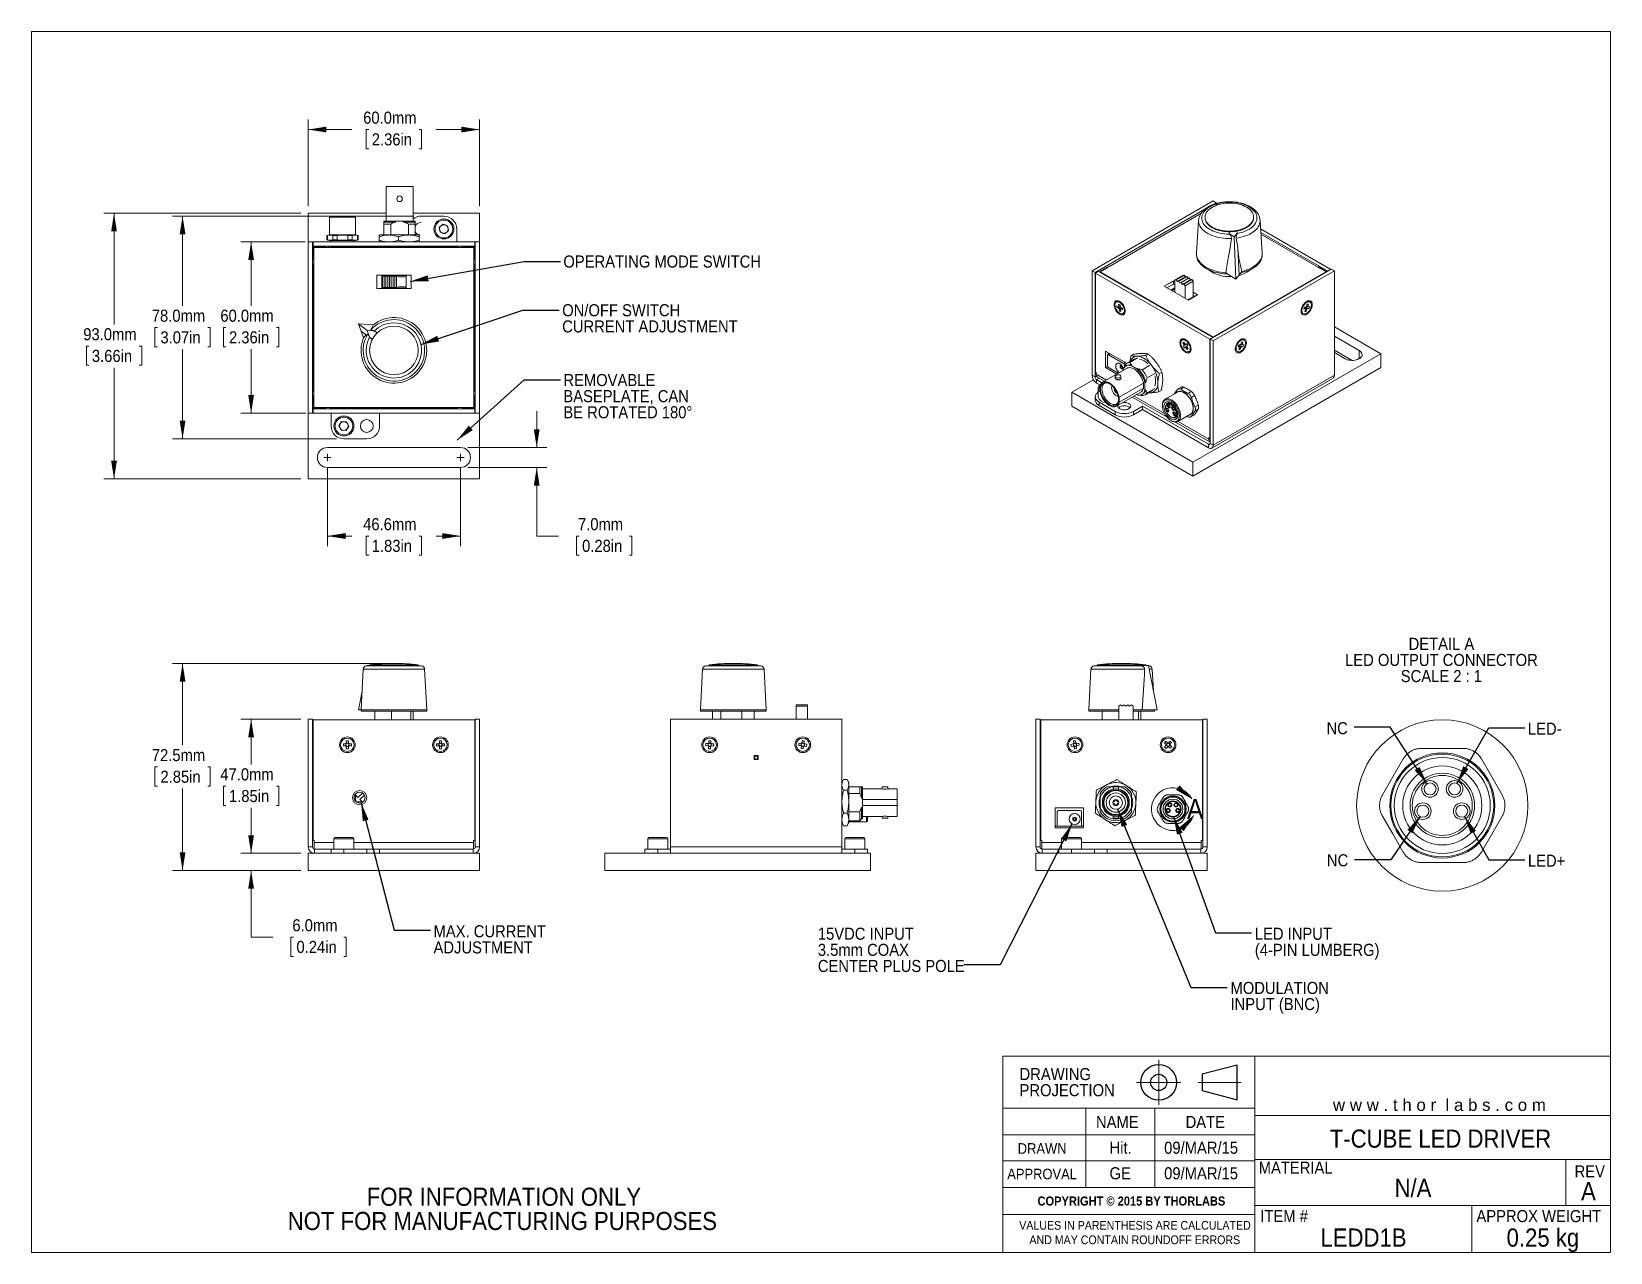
# Model space of a CAD drawing. Header units: millimetres. Extents: x 2 to 278, y 1 to 215.
import ezdxf

# ---------------------------------------------------------------- set-up
doc = ezdxf.new("R2010")
doc.units = ezdxf.units.MM
doc.header["$PDSIZE"] = -1
doc.linetypes.add('CENTERX2', pattern=[20.32, 12.7, -2.54, 2.54, -2.54])
doc.styles.add('SLDTEXTSTYLE0', font='GOTHIC.TTF', dxfattribs={"width": 0.913})
doc.styles.add('SLDTEXTSTYLE1', font='ARIAL.TTF')
doc.styles.add('SLDTEXTSTYLE2', font='GOTHICB.TTF', dxfattribs={"width": 0.913})
doc.styles.get("Standard").update_dxf_attribs({"font": 'GOTHIC.TTF'})
doc.dimstyles.new('SLDDIMSTYLE0', dxfattribs={"dimtxt": 2.116667, "dimasz": 3.175, "dimexe": 0, "dimexo": 0.0625, "dimgap": 0.529167, "dimtad": 0, "dimtih": 1, "dimtoh": 1, "dimdec": 1, "dimlfac": 2, "dimrnd": 1e-09, "dimzin": 4, "dimdsep": 46, "dimtxsty": 'SLDTEXTSTYLE0', "dimsah": 1, "dimcen": 0.09, "dimadec": 0, "dimazin": 1, "dimtfac": 1, "dimtdec": 1, "dimtofl": 0, "dimtmove": 0, "dimatfit": 3, "dimfxl": 1, "dimfrac": 2, "dimtolj": 1, "dimtzin": 12, "dimarcsym": 0})
doc.dimstyles.new('SLDDIMSTYLE1', dxfattribs={"dimtxt": 2.116667, "dimasz": 3.175, "dimexe": 0, "dimexo": 0.0625, "dimgap": 0.529167, "dimtad": 0, "dimtih": 1, "dimtoh": 1, "dimdec": 1, "dimlfac": 2, "dimrnd": 1e-09, "dimzin": 12, "dimdsep": 46, "dimtxsty": 'SLDTEXTSTYLE0', "dimsah": 1, "dimcen": 0.09, "dimadec": 0, "dimazin": 3, "dimtfac": 1, "dimtdec": 1, "dimtofl": 0, "dimtmove": 0, "dimatfit": 3, "dimfxl": 1, "dimfrac": 2, "dimtolj": 1, "dimtzin": 12, "dimarcsym": 0})
doc.dimstyles.new('SLDDIMSTYLE2', dxfattribs={"dimtxt": 2.116667, "dimasz": 3.175, "dimexe": 0, "dimexo": 0.0625, "dimgap": 0.529167, "dimtad": 0, "dimtih": 1, "dimtoh": 1, "dimdec": 1, "dimlfac": 2, "dimrnd": 1e-09, "dimzin": 4, "dimdsep": 46, "dimtxsty": 'SLDTEXTSTYLE0', "dimsah": 1, "dimcen": 0.09, "dimadec": 0, "dimazin": 1, "dimtfac": 1, "dimtdec": 1, "dimtmove": 0, "dimatfit": 0, "dimfxl": 1, "dimfrac": 2, "dimtolj": 1, "dimtzin": 12, "dimarcsym": 0})
doc.dimstyles.new('SLDDIMSTYLE3', dxfattribs={"dimtxt": 0.18, "dimasz": 3.175, "dimexe": 0, "dimexo": 0.0625, "dimgap": 0, "dimtad": 0, "dimtih": 1, "dimtoh": 1, "dimdec": 0, "dimrnd": 1e-09, "dimzin": 0, "dimdsep": 46, "dimtxsty": 'STANDARD', "dimsah": 1, "dimcen": 0.09, "dimadec": 0, "dimazin": 0, "dimtfac": 3.175, "dimtdec": 0, "dimtofl": 0, "dimtmove": 0, "dimatfit": 3, "dimfxl": 1, "dimfrac": 2, "dimtolj": 1, "dimtzin": 0, "dimarcsym": 0})

msp = doc.modelspace()

# ---------------------------------------------------------------- texts
at = {"color": 7, "linetype": 'Continuous', "lineweight": 0}
for s, insert, char_height, attachment_point, style in [('OPERATING MODE SWITCH', (94.682, 175.446), 2.11667, 1, 'SLDTEXTSTYLE0'), ('NC', (228.286, 93.738), 2.1167, 1, 'SLDTEXTSTYLE0'), ('LED-', (263.543, 93.649), 2.1167, 1, 'SLDTEXTSTYLE0'), ('A', (203.848, 80.288), 3.528, 1, 'SLDTEXTSTYLE0'), ('NC', (228.357, 70.615), 2.1167, 1, 'SLDTEXTSTYLE0'), ('LED+', (263.549, 70.532), 2.1167, 1, 'SLDTEXTSTYLE0'), ('w w w . t h o r  l a b s . c o m', (229.403, 27.796), 2.11667, 1, 'SLDTEXTSTYLE1'), ('NAME', (187.927, 24.797), 2.1167, 1, 'SLDTEXTSTYLE0'), ('DATE', (203.615, 24.797), 2.1167, 1, 'SLDTEXTSTYLE0'), ('T-CUBE LED DRIVER', (248.235, 22.421), 3.175, 2, 'SLDTEXTSTYLE0'), ('DRAWN', (174.231, 20.033), 1.8521, 1, 'SLDTEXTSTYLE0'), ('Hit.', (190.296, 20.293), 2.1167, 1, 'SLDTEXTSTYLE0'), ('09/MAR/15', (199.866, 20.293), 2.1167, 1, 'SLDTEXTSTYLE0'), ('MATERIAL', (216.42, 16.8), 2.1167, 1, 'SLDTEXTSTYLE0'), ('APPROVAL', (172.396, 15.557), 1.8521, 1, 'SLDTEXTSTYLE0'), ('GE', (190.296, 15.817), 2.1167, 1, 'SLDTEXTSTYLE0'), ('09/MAR/15', (199.866, 15.817), 2.1167, 1, 'SLDTEXTSTYLE0'), ('N/A', (243.427, 13.788), 3.175, 2, 'SLDTEXTSTYLE0'), ('REV', (271.716, 16.142), 2.1167, 1, 'SLDTEXTSTYLE0'), ('A', (274.146, 13.219), 3.175, 2, 'SLDTEXTSTYLE0'), ('COPYRIGHT © 2015 BY THORLABS ', (177.693, 10.696), 1.5875, 1, 'SLDTEXTSTYLE2'), ('ITEM #', (216.7, 8.325), 2.1167, 1, 'SLDTEXTSTYLE0'), ('APPROX WEIGHT', (254.532, 8.325), 2.11667, 1, 'SLDTEXTSTYLE0'), ('LEDD1B', (234.765, 5.093), 3.175, 2, 'SLDTEXTSTYLE0'), ('0.25 kg', (266.168, 5.093), 3.175, 2, 'SLDTEXTSTYLE0')]:
    msp.add_mtext(s, dxfattribs=dict(at, insert=insert, char_height=char_height, attachment_point=attachment_point, style=style))

# ---------------------------------------------------------------- blocks, each defined once
blk = doc.blocks.new('Third Angle Projection Block')
at = {"color": 7, "linetype": 'CENTERX2', "lineweight": 0}
for p, q in [((101.48, 23.81), (101.48, 14.07)), ((96.6, 18.94), (106.35, 18.94)), ((110.14, 18.94), (119.45, 18.94))]:
    blk.add_line(p, q, dxfattribs=at)
at = {"color": 7, "linetype": 'Continuous', "lineweight": 30}
for p, q in [((118.62, 22.75), (111, 20.71)), ((118.62, 15.13), (118.62, 22.75)), ((111, 20.71), (111, 17.17)), ((111, 17.17), (118.62, 15.13))]:
    blk.add_line(p, q, dxfattribs=at)
for radius in [3.9, 1.77]:
    blk.add_circle((101.48, 18.94), radius, dxfattribs=at)
at = {"color": 7, "linetype": 'Continuous', "lineweight": 0}
blk.add_point((101.48, 18.94), dxfattribs=at)
blk = doc.blocks.new('SW_NOTE_0')
at = {"color": 0, "linetype": 'Continuous', "lineweight": 0, "char_height": 1.524, "attachment_point": 2, "style": 'SLDTEXTSTYLE0'}
for s, insert in [('VALUES IN PARENTHESIS ARE CALCULATED', (19.91, 1.95)), ('AND MAY CONTAIN ROUNDOFF ERRORS', (19.88, -0.58))]:
    blk.add_mtext(s, dxfattribs=dict(at, insert=insert))
blk = doc.blocks.new('SW_NOTE_1')
at = {"color": 0, "linetype": 'Continuous', "lineweight": 0, "char_height": 2.117, "attachment_point": 1, "style": 'SLDTEXTSTYLE0'}
for s, insert in [('DRAWING', (0, 2.7)), ('PROJECTION', (0, -0.12))]:
    blk.add_mtext(s, dxfattribs=dict(at, insert=insert))
blk = doc.blocks.new('SW_NOTE_2')
at = {"color": 0, "linetype": 'Continuous', "lineweight": 0, "char_height": 3.175, "attachment_point": 2, "style": 'SLDTEXTSTYLE0'}
for s, insert in [('FOR INFORMATION ONLY ', (25.65, 4.06)), ('NOT FOR MANUFACTURING PURPOSES', (25.38, -0.18))]:
    blk.add_mtext(s, dxfattribs=dict(at, insert=insert))
blk = doc.blocks.new('_D')
at = {"color": 7, "linetype": 'Continuous', "lineweight": 0}
for p, q in [((48.74, 182.83), (14.24, 182.83)), ((16.01, 182.83), (16.01, 163.37)), ((11.6, 159.58), (11.17, 159.58)), ((11.17, 159.58), (11.17, 156.22)), ((20.43, 159.58), (20.86, 159.58)), ((20.86, 159.58), (20.86, 156.22)), ((11.17, 156.22), (11.6, 156.22)), ((16.01, 136.33), (16.01, 155.79)), ((20.86, 156.22), (20.43, 156.22)), ((48.74, 136.33), (14.24, 136.33))]:
    blk.add_line(p, q, dxfattribs=at)
for points in [[(16.01, 182.83), (15.51, 179.66), (16.52, 179.66)], [(16.01, 136.33), (16.52, 139.51), (15.51, 139.51)]]:
    blk.add_solid(points, dxfattribs=at)
at = {"color": 7, "linetype": 'Continuous', "lineweight": 0, "char_height": 2.117, "attachment_point": 1, "style": 'SLDTEXTSTYLE0'}
for s, insert in [('93.0mm', (10.63, 162.71)), ('3.66in', (12.14, 158.92))]:
    blk.add_mtext(s, dxfattribs=dict(at, insert=insert))
blk = doc.blocks.new('_D_1')
at = {"color": 7, "linetype": 'Continuous', "lineweight": 0}
for p, q in [((50.01, 184.1), (50.01, 199.27)), ((80.01, 184.1), (80.01, 199.27)), ((50.01, 197.49), (57.64, 197.49)), ((60.6, 197.49), (60.17, 197.49)), ((60.17, 197.49), (60.17, 194.13)), ((69.43, 197.49), (69.86, 197.49)), ((69.86, 197.49), (69.86, 194.13)), ((80.01, 197.49), (72.39, 197.49)), ((60.17, 194.13), (60.6, 194.13)), ((69.86, 194.13), (69.43, 194.13))]:
    blk.add_line(p, q, dxfattribs=at)
for points in [[(50.01, 197.49), (53.19, 196.99), (53.19, 198)], [(80.01, 197.49), (76.84, 198), (76.84, 196.99)]]:
    blk.add_solid(points, dxfattribs=at)
at = {"color": 7, "linetype": 'Continuous', "lineweight": 0, "char_height": 2.117, "attachment_point": 1, "style": 'SLDTEXTSTYLE0'}
for s, insert in [('60.0mm', (59.63, 200.63)), ('2.36in', (61.14, 196.83))]:
    blk.add_mtext(s, dxfattribs=dict(at, insert=insert))
blk = doc.blocks.new('_D_2')
at = {"color": 7, "linetype": 'Continuous', "lineweight": 0}
for p, q in [((68.49, 182.33), (26.24, 182.33)), ((28.01, 182.33), (28.01, 166.62)), ((23.6, 162.83), (23.17, 162.83)), ((23.17, 162.83), (23.17, 159.47)), ((32.43, 162.83), (32.86, 162.83)), ((32.86, 162.83), (32.86, 159.47)), ((23.17, 159.47), (23.6, 159.47)), ((28.01, 143.33), (28.01, 159.04)), ((32.86, 159.47), (32.43, 159.47)), ((54.99, 143.33), (26.24, 143.33))]:
    blk.add_line(p, q, dxfattribs=at)
for points in [[(28.01, 182.33), (27.51, 179.16), (28.52, 179.16)], [(28.01, 143.33), (28.52, 146.51), (27.51, 146.51)]]:
    blk.add_solid(points, dxfattribs=at)
at = {"color": 7, "linetype": 'Continuous', "lineweight": 0, "char_height": 2.117, "attachment_point": 1, "style": 'SLDTEXTSTYLE0'}
for s, insert in [('78.0mm', (22.63, 165.96)), ('3.07in', (24.14, 162.17))]:
    blk.add_mtext(s, dxfattribs=dict(at, insert=insert))
blk = doc.blocks.new('_D_3')
at = {"color": 7, "linetype": 'Continuous', "lineweight": 0}
for p, q in [((49.49, 177.83), (38.24, 177.83)), ((40.01, 177.83), (40.01, 166.62)), ((35.6, 162.83), (35.17, 162.83)), ((35.17, 162.83), (35.17, 159.47)), ((44.43, 162.83), (44.86, 162.83)), ((44.86, 162.83), (44.86, 159.47)), ((35.17, 159.47), (35.6, 159.47)), ((40.01, 147.83), (40.01, 159.04)), ((44.86, 159.47), (44.43, 159.47)), ((49.59, 147.83), (38.24, 147.83))]:
    blk.add_line(p, q, dxfattribs=at)
for points in [[(40.01, 177.83), (39.51, 174.66), (40.52, 174.66)], [(40.01, 147.83), (40.52, 151.01), (39.51, 151.01)]]:
    blk.add_solid(points, dxfattribs=at)
at = {"color": 7, "linetype": 'Continuous', "lineweight": 0, "char_height": 2.117, "attachment_point": 1, "style": 'SLDTEXTSTYLE0'}
for s, insert in [('60.0mm', (34.63, 165.96)), ('2.36in', (36.14, 162.17))]:
    blk.add_mtext(s, dxfattribs=dict(at, insert=insert))
blk = doc.blocks.new('_D_4')
at = {"color": 7, "linetype": 'Continuous', "lineweight": 0}
for p, q in [((53.36, 138.18), (53.36, 124.55)), ((76.66, 138.18), (76.66, 124.55)), ((53.36, 126.33), (57.64, 126.33)), ((60.6, 126.33), (60.17, 126.33)), ((60.17, 126.33), (60.17, 122.97)), ((69.43, 126.33), (69.86, 126.33)), ((69.86, 126.33), (69.86, 122.97)), ((76.66, 126.33), (72.39, 126.33)), ((60.17, 122.97), (60.6, 122.97)), ((69.86, 122.97), (69.43, 122.97))]:
    blk.add_line(p, q, dxfattribs=at)
for points in [[(53.36, 126.33), (56.54, 125.82), (56.54, 126.84)], [(76.66, 126.33), (73.49, 126.84), (73.49, 125.82)]]:
    blk.add_solid(points, dxfattribs=at)
at = {"color": 7, "linetype": 'Continuous', "lineweight": 0, "char_height": 2.117, "attachment_point": 1, "style": 'SLDTEXTSTYLE0'}
for s, insert in [('46.6mm', (59.63, 129.46)), ('1.83in', (61.14, 125.67))]:
    blk.add_mtext(s, dxfattribs=dict(at, insert=insert))
blk = doc.blocks.new('_D_5')
at = {"color": 7, "linetype": 'Continuous', "lineweight": 0}
for p, q in [((90.01, 141.83), (90.01, 148.18)), ((77.93, 141.83), (91.79, 141.83)), ((77.93, 138.33), (91.79, 138.33)), ((90.01, 126.33), (90.01, 138.33)), ((93.82, 126.33), (90.01, 126.33)), ((97.42, 126.33), (96.99, 126.33)), ((96.99, 126.33), (96.99, 122.97)), ((106.25, 126.33), (106.68, 126.33)), ((106.68, 126.33), (106.68, 122.97)), ((96.99, 122.97), (97.42, 122.97)), ((106.68, 122.97), (106.25, 122.97))]:
    blk.add_line(p, q, dxfattribs=at)
for points in [[(90.01, 141.83), (90.52, 145.01), (89.51, 145.01)], [(90.01, 138.33), (89.51, 135.16), (90.52, 135.16)]]:
    blk.add_solid(points, dxfattribs=at)
at = {"color": 7, "linetype": 'Continuous', "lineweight": 0, "char_height": 2.117, "attachment_point": 1, "style": 'SLDTEXTSTYLE0'}
for s, insert in [('7.0mm', (97.24, 129.46)), ('0.28in', (97.96, 125.67))]:
    blk.add_mtext(s, dxfattribs=dict(at, insert=insert))
blk = doc.blocks.new('SW_NOTE_3')
at = {"color": 0, "linetype": 'Continuous', "lineweight": 0, "char_height": 2.1167, "attachment_point": 1, "style": 'SLDTEXTSTYLE0'}
for s, insert in [('ON/OFF SWITCH ', (0.53, 1.02)), ('CURRENT ADJUSTMENT', (0.53, -1.81))]:
    blk.add_mtext(s, dxfattribs=dict(at, insert=insert))
blk = doc.blocks.new('SW_NOTE_4')
at = {"color": 0, "linetype": 'Continuous', "lineweight": 0, "attachment_point": 1, "style": 'SLDTEXTSTYLE0'}
for s, insert, char_height in [('REMOVABLE ', (0.52, 1.01), 2.117), ('BASEPLATE, CAN ', (0.52, -1.81), 2.1167), ('BE ROTATED 180°', (0.52, -4.63), 2.1167)]:
    blk.add_mtext(s, dxfattribs=dict(at, insert=insert, char_height=char_height))
blk = doc.blocks.new('SW_CENTERMARKSYMBOL_0')
at = {"color": 0, "linetype": 'Continuous', "lineweight": 0}
for q in [(-0.635, 0), (0, 0.635), (0, -0.635), (0.635, 0)]:
    blk.add_line((0, 0), q, dxfattribs=at)
blk = doc.blocks.new('SW_CENTERMARKSYMBOL_1')
at = {"color": 0, "linetype": 'Continuous', "lineweight": 0}
for q in [(-0.635, 0), (0, 0.635), (0, -0.635), (0.635, 0)]:
    blk.add_line((0, 0), q, dxfattribs=at)
blk = doc.blocks.new('_D_6')
at = {"color": 7, "linetype": 'Continuous', "lineweight": 0}
for p, q in [((63.74, 104.03), (26.24, 104.03)), ((28.01, 104.03), (28.01, 89.69)), ((23.6, 85.9), (23.17, 85.9)), ((23.17, 85.9), (23.17, 82.54)), ((32.43, 85.9), (32.86, 85.9)), ((32.86, 85.9), (32.86, 82.54)), ((23.17, 82.54), (23.6, 82.54)), ((28.01, 67.78), (28.01, 82.11)), ((32.86, 82.54), (32.43, 82.54)), ((48.74, 67.78), (26.24, 67.78))]:
    blk.add_line(p, q, dxfattribs=at)
for points in [[(28.01, 104.03), (27.51, 100.85), (28.52, 100.85)], [(28.01, 67.78), (28.52, 70.95), (27.51, 70.95)]]:
    blk.add_solid(points, dxfattribs=at)
at = {"color": 7, "linetype": 'Continuous', "lineweight": 0, "char_height": 2.117, "attachment_point": 1, "style": 'SLDTEXTSTYLE0'}
for s, insert in [('72.5mm', (22.63, 89.03)), ('2.85in', (24.14, 85.24))]:
    blk.add_mtext(s, dxfattribs=dict(at, insert=insert))
blk = doc.blocks.new('_D_7')
at = {"color": 7, "linetype": 'Continuous', "lineweight": 0}
for p, q in [((40.01, 70.78), (40.01, 77.13)), ((48.74, 70.78), (38.24, 70.78)), ((48.74, 67.78), (38.24, 67.78)), ((40.01, 56.11), (40.01, 67.78)), ((43.82, 56.11), (40.01, 56.11)), ((47.42, 56.11), (46.99, 56.11)), ((46.99, 56.11), (46.99, 52.74)), ((56.25, 56.11), (56.68, 56.11)), ((56.68, 56.11), (56.68, 52.74)), ((46.99, 52.74), (47.42, 52.74)), ((56.68, 52.74), (56.25, 52.74))]:
    blk.add_line(p, q, dxfattribs=at)
for points in [[(40.01, 70.78), (40.52, 73.95), (39.51, 73.95)], [(40.01, 67.78), (39.51, 64.6), (40.52, 64.6)]]:
    blk.add_solid(points, dxfattribs=at)
at = {"color": 7, "linetype": 'Continuous', "lineweight": 0, "char_height": 2.117, "attachment_point": 1, "style": 'SLDTEXTSTYLE0'}
for s, insert in [('6.0mm', (47.24, 59.24)), ('0.24in', (47.96, 55.45))]:
    blk.add_mtext(s, dxfattribs=dict(at, insert=insert))
blk = doc.blocks.new('_D_8')
at = {"color": 7, "linetype": 'Continuous', "lineweight": 0}
for p, q in [((48.74, 94.28), (38.24, 94.28)), ((40.01, 94.28), (40.01, 86.32)), ((35.6, 82.53), (35.17, 82.53)), ((35.17, 82.53), (35.17, 79.16)), ((44.43, 82.53), (44.86, 82.53)), ((44.86, 82.53), (44.86, 79.16)), ((35.17, 79.16), (35.6, 79.16)), ((40.01, 70.78), (40.01, 78.73)), ((44.86, 79.16), (44.43, 79.16)), ((48.74, 70.78), (38.24, 70.78))]:
    blk.add_line(p, q, dxfattribs=at)
for points in [[(40.01, 94.28), (39.51, 91.1), (40.52, 91.1)], [(40.01, 70.78), (40.52, 73.95), (39.51, 73.95)]]:
    blk.add_solid(points, dxfattribs=at)
at = {"color": 7, "linetype": 'Continuous', "lineweight": 0, "char_height": 2.117, "attachment_point": 1, "style": 'SLDTEXTSTYLE0'}
for s, insert in [('47.0mm', (34.63, 85.66)), ('1.85in', (36.14, 81.87))]:
    blk.add_mtext(s, dxfattribs=dict(at, insert=insert))
blk = doc.blocks.new('SW_NOTE_5')
at = {"color": 0, "linetype": 'Continuous', "lineweight": 0, "attachment_point": 1, "style": 'SLDTEXTSTYLE0'}
for s, insert, char_height in [('MAX. CURRENT ', (0.56, 0.87), 2.1167), ('ADJUSTMENT', (0.56, -1.95), 2.117)]:
    blk.add_mtext(s, dxfattribs=dict(at, insert=insert, char_height=char_height))
blk = doc.blocks.new('SW_NOTE_6')
at = {"color": 0, "linetype": 'Continuous', "lineweight": 0, "attachment_point": 1, "style": 'SLDTEXTSTYLE0'}
for s, insert, char_height in [('15VDC INPUT', (-25.54, 6.53), 2.1167), ('3.5mm COAX', (-25.54, 3.71), 2.117), ('CENTER PLUS POLE', (-25.54, 0.88), 2.1167)]:
    blk.add_mtext(s, dxfattribs=dict(at, insert=insert, char_height=char_height))
blk = doc.blocks.new('SW_NOTE_7')
at = {"color": 0, "linetype": 'Continuous', "lineweight": 0, "attachment_point": 1, "style": 'SLDTEXTSTYLE0'}
for s, insert, char_height in [('LED INPUT', (0.56, 0.88), 2.117), ('(4-PIN LUMBERG)', (0.56, -1.94), 2.1167)]:
    blk.add_mtext(s, dxfattribs=dict(at, insert=insert, char_height=char_height))
blk = doc.blocks.new('SW_NOTE_8')
at = {"color": 0, "linetype": 'Continuous', "lineweight": 0, "char_height": 2.1167, "attachment_point": 1, "style": 'SLDTEXTSTYLE0'}
for s, insert in [('MODULATION ', (0.59, 0.96)), ('INPUT (BNC)', (0.59, -1.86))]:
    blk.add_mtext(s, dxfattribs=dict(at, insert=insert))
blk = doc.blocks.new('SW_NOTE_9')
at = {"color": 0, "linetype": 'Continuous', "lineweight": 0, "attachment_point": 2, "style": 'SLDTEXTSTYLE0'}
for s, insert, char_height in [('DETAIL A', (5.69, 2.7), 2.117), ('LED OUTPUT CONNECTOR', (5.69, -0.12), 2.1167), ('SCALE 2 : 1', (5.68, -2.94), 2.1167)]:
    blk.add_mtext(s, dxfattribs=dict(at, insert=insert, char_height=char_height))

# ---------------------------------------------------------------- dimensions: what is measured, and where the dimension line sits
at = {"color": 7, "linetype": 'Continuous', "lineweight": 0}
for base, p1, p2, dimstyle, picture, middle in [((80.014, 197.494), (50.014, 182.832), (80.014, 182.832), 'SLDDIMSTYLE0', '_D_1', (65.014, 197.494)), ((76.664, 126.332), (53.364, 139.447), (76.664, 139.447), 'SLDDIMSTYLE1', '_D_4', (65.014, 126.332))]:
    dim = msp.add_linear_dim(base=base, p1=p1, p2=p2, dimstyle=dimstyle, dxfattribs=at)
    dim.commit()
    dim.dimension.update_dxf_attribs({"geometry": picture, "text_midpoint": middle, "dimtype": 160})
for base, p1, p2, dimstyle, picture, middle in [((16.014, 136.332), (50.014, 182.832), (50.014, 136.332), 'SLDDIMSTYLE0', '_D', (16.014, 159.582)), ((28.014, 143.332), (69.764, 182.332), (56.264, 143.332), 'SLDDIMSTYLE0', '_D_2', (28.014, 162.832)), ((40.014, 147.832), (50.764, 177.832), (50.864, 147.832), 'SLDDIMSTYLE0', '_D_3', (40.014, 162.832)), ((90.014, 138.332), (76.664, 141.832), (76.664, 138.332), 'SLDDIMSTYLE2', '_D_5', (90.014, 126.332)), ((28.014, 104.026), (50.014, 67.776), (65.014, 104.026), 'SLDDIMSTYLE1', '_D_6', (28.014, 85.901)), ((40.014, 94.276), (50.014, 70.776), (50.014, 94.276), 'SLDDIMSTYLE0', '_D_8', (40.014, 82.526)), ((40.014, 70.776), (50.014, 67.776), (50.014, 70.776), 'SLDDIMSTYLE2', '_D_7', (40.014, 56.108))]:
    dim = msp.add_linear_dim(base=base, p1=p1, p2=p2, angle=90, dimstyle=dimstyle, dxfattribs=at)
    dim.commit()
    dim.dimension.update_dxf_attribs({"geometry": picture, "text_midpoint": middle, "dimtype": 160})

# ---------------------------------------------------------------- linework, layer by layer
at = {"color": 7, "linetype": 'Continuous', "lineweight": 0}
for p, q in [((1.579, 214.645), (277.989, 214.645)), ((1.579, 214.645), (1.579, 0.903)), ((277.989, 0.903), (277.989, 214.645)), ((63.658, 187.494), (63.658, 181.462)), ((68.37, 187.494), (63.658, 187.494)), ((68.37, 181.462), (68.37, 187.494)), ((50.014, 182.832), (50.014, 177.832)), ((63.658, 182.832), (50.014, 182.832)), ((80.014, 182.832), (68.37, 182.832)), ((80.014, 177.832), (80.014, 182.832)), ((187.23, 172.749), (208.443, 184.995)), ((187.76, 172.443), (206.982, 183.539)), ((206.29, 182.772), (188.644, 172.585)), ((208.345, 184.326), (208.973, 184.689)), ((208.443, 184.995), (208.973, 184.689)), ((208.973, 184.689), (208.973, 184.538)), ((209.018, 184.551), (209.044, 184.566)), ((53.914, 182.307), (53.764, 182.157)), ((53.764, 182.157), (53.764, 179.057)), ((53.764, 182.157), (58.264, 182.157)), ((53.914, 182.307), (56.014, 182.307)), ((56.014, 182.307), (58.114, 182.307)), ((58.264, 182.157), (58.114, 182.307)), ((58.264, 179.057), (58.264, 182.157)), ((63.271, 181.462), (63.271, 181.271)), ((65.307, 181.462), (63.271, 181.462)), ((63.271, 181.271), (65.307, 181.271)), ((63.271, 180.954), (64.46, 180.954)), ((63.271, 180.954), (63.271, 179.032)), ((64.46, 179.032), (64.46, 180.954)), ((65.307, 181.271), (65.307, 181.462)), ((66.721, 181.462), (65.307, 181.462)), ((66.721, 181.462), (66.721, 181.271)), ((68.757, 181.462), (66.721, 181.462)), ((66.721, 181.271), (68.757, 181.271)), ((67.568, 180.954), (67.568, 179.032)), ((68.757, 180.954), (67.568, 180.954)), ((68.757, 181.271), (68.757, 181.462)), ((68.757, 179.032), (68.757, 180.954)), ((73.764, 182.332), (69.764, 182.332)), ((72.94, 180.366), (73.598, 180.938)), ((73.106, 179.51), (72.94, 180.366)), ((74.422, 180.653), (73.598, 180.938)), ((74.588, 179.797), (73.93, 179.226)), ((74.588, 179.797), (74.422, 180.653)), ((76.014, 177.832), (76.014, 180.082)), ((205.896, 181.626), (205.525, 175.852)), ((207.021, 182.159), (207.021, 182.057)), ((212.649, 179.378), (212.562, 179.72)), ((215.521, 182.057), (215.521, 182.159)), ((217.017, 175.852), (216.647, 181.626)), ((229.055, 173.014), (216.743, 180.122)), ((50.014, 147.832), (50.014, 177.832)), ((50.014, 177.832), (50.764, 177.832)), ((50.764, 147.832), (50.764, 177.832)), ((50.864, 177.832), (50.764, 177.832)), ((50.864, 177.082), (50.864, 177.832)), ((79.164, 177.832), (50.864, 177.832)), ((79.164, 177.082), (50.864, 177.082)), ((50.864, 174.732), (50.864, 176.982)), ((50.864, 176.982), (53.114, 176.982)), ((51.064, 177.082), (51.064, 176.982)), ((53.114, 176.982), (53.114, 176.832)), ((53.714, 179.057), (53.27, 178.938)), ((53.27, 178.938), (53.27, 178.175)), ((53.27, 178.176), (53.714, 178.057)), ((53.394, 178.153), (53.394, 178.96)), ((58.314, 179.057), (53.714, 179.057)), ((58.314, 178.057), (53.714, 178.057)), ((53.864, 176.832), (53.864, 176.982)), ((76.164, 176.982), (53.864, 176.982)), ((54.014, 178.057), (54.014, 177.832)), ((54.014, 176.982), (54.014, 177.057)), ((54.264, 177.057), (54.014, 177.057)), ((56.222, 177.057), (54.264, 177.057)), ((54.264, 177.057), (54.264, 176.982)), ((54.304, 178.96), (54.304, 178.153)), ((55.103, 178.153), (55.103, 178.96)), ((56.924, 178.96), (56.924, 178.153)), ((57.764, 177.057), (57.506, 177.057)), ((57.724, 178.153), (57.724, 178.96)), ((58.014, 177.057), (57.764, 177.057)), ((57.764, 176.982), (57.764, 177.057)), ((58.014, 177.832), (58.014, 178.057)), ((58.014, 177.057), (58.014, 176.982)), ((58.758, 178.938), (58.314, 179.057)), ((58.314, 178.057), (58.758, 178.176)), ((58.634, 178.96), (58.634, 178.153)), ((58.758, 178.175), (58.758, 178.938)), ((62.417, 178.732), (62.417, 178.132)), ((62.506, 179.032), (62.503, 179.03)), ((62.503, 177.834), (62.506, 177.832)), ((64.122, 179.032), (62.509, 179.032)), ((63.112, 177.08), (62.833, 177.08)), ((63.112, 177.08), (68.916, 177.08)), ((63.112, 176.982), (63.112, 177.08)), ((63.271, 177.082), (63.271, 177.08)), ((67.626, 179.032), (64.122, 179.032)), ((64.46, 177.08), (64.46, 177.082)), ((65.827, 178.732), (65.827, 178.132)), ((67.568, 177.082), (67.568, 177.08)), ((69.518, 179.032), (67.626, 179.032)), ((68.757, 177.08), (68.757, 177.082)), ((69.195, 177.08), (68.916, 177.08)), ((68.916, 177.08), (68.916, 176.982)), ((69.424, 178.732), (69.424, 178.132)), ((69.525, 179.025), (69.518, 179.032)), ((69.525, 179.03), (69.521, 179.032)), ((69.521, 177.832), (69.525, 177.834)), ((72.014, 176.982), (72.014, 177.082)), ((72.264, 177.082), (72.264, 176.982)), ((73.106, 179.51), (73.93, 179.226)), ((76.014, 176.982), (76.014, 177.082)), ((76.164, 176.982), (76.164, 176.832)), ((76.264, 177.082), (76.264, 176.832)), ((76.914, 176.832), (76.914, 176.982)), ((76.914, 176.982), (79.164, 176.982)), ((78.964, 176.982), (78.964, 177.082)), ((79.164, 177.082), (79.164, 177.832)), ((79.264, 177.832), (79.164, 177.832)), ((79.164, 176.982), (79.164, 174.732)), ((80.014, 177.832), (79.264, 177.832)), ((79.264, 177.832), (79.264, 147.832)), ((80.014, 177.832), (80.014, 147.832)), ((211.193, 179.604), (211.28, 179.262)), ((211.273, 179.188), (211.272, 179.194)), ((211.273, 179.188), (211.28, 179.262)), ((211.28, 179.262), (212.117, 178.716)), ((212.117, 178.716), (212.649, 179.378)), ((212.392, 171.302), (212.117, 178.716)), ((212.652, 179.296), (212.649, 179.378)), ((228.525, 172.708), (216.784, 179.486)), ((228.242, 172.585), (216.803, 179.189)), ((51.014, 174.732), (50.864, 174.732)), ((79.014, 176.832), (51.014, 176.832)), ((51.014, 176.832), (51.014, 148.832)), ((79.014, 148.832), (79.014, 176.832)), ((79.164, 174.732), (79.014, 174.732)), ((205.521, 175.729), (205.521, 175.525)), ((212.972, 172.025), (212.766, 176.72)), ((217.021, 175.525), (217.021, 175.729)), ((50.864, 173.982), (50.864, 151.682)), ((50.864, 173.982), (51.014, 173.982)), ((68.014, 171.982), (62.014, 171.982)), ((62.014, 171.982), (62.014, 169.682)), ((67.139, 171.932), (62.889, 171.932)), ((62.889, 171.932), (62.889, 169.732)), ((62.989, 169.832), (62.989, 171.832)), ((62.989, 171.832), (63.301, 171.832)), ((63.301, 169.832), (63.301, 171.832)), ((63.301, 171.832), (63.614, 171.832)), ((63.614, 169.832), (63.614, 171.832)), ((63.614, 171.832), (63.926, 171.832)), ((63.926, 169.832), (63.926, 171.832)), ((63.926, 171.832), (64.239, 171.832)), ((64.239, 169.832), (64.239, 171.832)), ((64.239, 171.832), (64.551, 171.832)), ((64.551, 169.832), (64.551, 171.832)), ((64.551, 171.832), (64.864, 171.832)), ((64.864, 169.832), (64.864, 171.832)), ((64.864, 171.832), (65.176, 171.832)), ((65.176, 169.832), (65.176, 171.832)), ((65.176, 171.832), (65.489, 171.832)), ((65.489, 169.832), (65.489, 171.832)), ((65.864, 171.707), (66.864, 171.707)), ((67.139, 169.732), (67.139, 171.932)), ((68.014, 169.682), (68.014, 171.982)), ((79.014, 173.982), (79.164, 173.982)), ((79.164, 151.682), (79.164, 173.982)), ((187.23, 154.479), (187.23, 172.749)), ((187.23, 172.749), (187.76, 172.443)), ((187.76, 154.172), (187.76, 172.443)), ((188.361, 172.626), (187.831, 172.32)), ((187.831, 155.05), (187.831, 172.32)), ((187.831, 172.32), (207.842, 160.768)), ((188.361, 172.626), (208.372, 161.074)), ((188.467, 172.565), (190.023, 173.463)), ((188.644, 172.585), (188.644, 172.545)), ((188.644, 172.585), (208.443, 161.156)), ((188.644, 172.545), (208.443, 161.115)), ((190.023, 173.463), (190.094, 173.422)), ((190.129, 171.687), (190.058, 171.647)), ((190.659, 171.381), (190.589, 171.34)), ((203.157, 171.943), (201.743, 171.126)), ((203.378, 172.019), (201.964, 171.203)), ((203.599, 171.688), (202.185, 170.871)), ((203.82, 171.764), (202.406, 170.948)), ((204.041, 171.433), (202.627, 170.616)), ((204.262, 171.509), (202.848, 170.693)), ((203.157, 171.943), (203.378, 172.019)), ((203.378, 172.019), (203.599, 171.688)), ((203.599, 171.688), (203.82, 171.764)), ((203.82, 171.764), (204.041, 171.433)), ((204.041, 171.433), (204.262, 171.509)), ((204.262, 171.509), (204.483, 171.177)), ((229.126, 173.055), (207.913, 160.809)), ((229.656, 172.749), (208.443, 160.503)), ((208.443, 161.156), (228.242, 172.585)), ((212.392, 171.302), (210.667, 172.428)), ((212.972, 172.025), (212.392, 171.302)), ((213.487, 172.666), (212.972, 172.025)), ((226.792, 173.422), (226.863, 173.463)), ((226.863, 173.463), (228.348, 172.606)), ((228.242, 172.585), (228.242, 172.545)), ((229.656, 172.749), (229.126, 173.055)), ((229.656, 154.479), (229.656, 172.749)), ((62.014, 169.682), (68.014, 169.682)), ((62.889, 169.732), (67.139, 169.732)), ((63.301, 169.832), (62.989, 169.832)), ((63.614, 169.832), (63.301, 169.832)), ((63.926, 169.832), (63.614, 169.832)), ((64.239, 169.832), (63.926, 169.832)), ((64.551, 169.832), (64.239, 169.832)), ((64.864, 169.832), (64.551, 169.832)), ((65.176, 169.832), (64.864, 169.832)), ((65.489, 169.832), (65.176, 169.832)), ((66.864, 169.957), (65.864, 169.957)), ((190.803, 171.217), (190.84, 171.277)), ((201.478, 171.014), (199.852, 170.075)), ((199.852, 170.075), (204.094, 167.626)), ((201.478, 170.973), (199.887, 170.055)), ((200.347, 169.789), (201.478, 170.442)), ((201.743, 169.799), (201.036, 169.391)), ((201.213, 169.289), (201.743, 169.595)), ((201.743, 169.575), (201.231, 169.279)), ((201.46, 169.411), (201.46, 169.432)), ((201.743, 170.861), (201.478, 171.014)), ((201.478, 171.014), (201.478, 170.973)), ((201.743, 170.82), (201.478, 170.973)), ((201.478, 170.442), (201.478, 170.973)), ((201.478, 170.442), (201.743, 170.289)), ((201.964, 171.203), (201.743, 171.126)), ((201.743, 171.126), (201.743, 168.983)), ((202.185, 170.871), (201.964, 171.203)), ((202.406, 170.948), (202.185, 170.871)), ((202.627, 170.616), (202.406, 170.948)), ((202.848, 170.693), (202.627, 170.616)), ((203.069, 170.361), (202.848, 170.693)), ((204.483, 171.177), (203.069, 170.361)), ((203.29, 170.438), (203.069, 170.361)), ((204.704, 171.254), (203.29, 170.438)), ((203.511, 170.106), (203.29, 170.438)), ((204.925, 170.922), (203.511, 170.106)), ((203.511, 170.106), (203.511, 167.962)), ((204.483, 171.177), (204.704, 171.254)), ((204.704, 171.254), (204.925, 170.922)), ((204.925, 170.922), (204.925, 168.166)), ((205.721, 168.565), (204.925, 169.024)), ((205.685, 168.544), (204.925, 168.983)), ((191.627, 167.377), (191.486, 167.296)), ((191.565, 166.639), (191.856, 166.52)), ((191.602, 166.318), (191.565, 166.639)), ((191.602, 166.318), (192.181, 166.463)), ((191.894, 166.199), (191.602, 166.318)), ((191.873, 166.938), (192.132, 166.832)), ((191.915, 166.577), (191.873, 166.938)), ((192.015, 165.724), (191.973, 166.085)), ((192.015, 165.724), (192.447, 166.278)), ((192.147, 167.355), (192.095, 167.378)), ((192.132, 166.832), (192.174, 166.471)), ((192.232, 165.979), (192.273, 166.008)), ((192.232, 165.979), (192.274, 165.618)), ((192.253, 166.357), (192.544, 166.238)), ((192.582, 165.917), (192.291, 166.037)), ((192.544, 166.238), (192.582, 165.917)), ((204.041, 167.656), (205.067, 168.248)), ((204.094, 167.626), (205.721, 168.565)), ((204.925, 168.452), (205.226, 168.279)), ((205.067, 168.248), (204.925, 168.33)), ((224.305, 166.061), (224.404, 166.398)), ((224.577, 166.09), (224.305, 166.061)), ((224.404, 166.398), (224.676, 166.427)), ((224.504, 165.628), (224.616, 166.007)), ((225.221, 166.158), (224.523, 166.411)), ((224.747, 165.654), (224.584, 165.898)), ((224.858, 166.033), (224.747, 165.654)), ((224.767, 166.523), (224.878, 166.902)), ((224.878, 166.902), (225.121, 166.928)), ((225.221, 166.158), (224.949, 166.129)), ((225.121, 166.928), (225.009, 166.549)), ((225.048, 166.466), (225.32, 166.495)), ((225.32, 166.495), (225.221, 166.158)), ((225.4, 167.296), (225.259, 167.377)), ((59.274, 162.166), (58.799, 163.462)), ((58.799, 163.462), (60.323, 162.327)), ((58.799, 163.462), (61.398, 163.303)), ((79.164, 163.323), (79.264, 163.332)), ((192.274, 165.618), (192.015, 165.724)), ((192.661, 165.26), (192.802, 165.342)), ((224.084, 165.342), (224.225, 165.26)), ((224.747, 165.654), (224.504, 165.628)), ((59.274, 162.166), (60.221, 161.511)), ((59.695, 161.017), (59.274, 162.166)), ((60.323, 162.327), (60.758, 161.14)), ((61.584, 162.249), (60.323, 162.327)), ((60.757, 161.139), (60.741, 161.151)), ((60.741, 161.151), (60.758, 161.14)), ((60.758, 161.14), (61.238, 160.782)), ((61.582, 162.261), (61.584, 162.249)), ((61.582, 162.261), (61.59, 162.255)), ((62.064, 161.892), (61.584, 162.249)), ((79.164, 162.341), (79.264, 162.332)), ((203.153, 160.724), (203.012, 160.642)), ((206.609, 162.174), (206.571, 162.114)), ((206.887, 161.931), (206.958, 161.972)), ((207.913, 160.809), (207.842, 160.768)), ((207.842, 160.768), (207.842, 143.498)), ((207.913, 160.809), (207.913, 142.539)), ((208.443, 160.503), (207.913, 160.809)), ((208.443, 161.156), (208.443, 161.115)), ((208.443, 160.503), (208.443, 142.232)), ((213.874, 160.642), (213.733, 160.724)), ((237.788, 158.254), (229.656, 162.949)), ((234.005, 158.805), (229.656, 161.316)), ((193.134, 156.643), (189.599, 158.684)), ((189.599, 158.684), (189.599, 155.826)), ((189.917, 157.97), (189.917, 155.928)), ((190.303, 158.277), (189.969, 158.084)), ((190.376, 158.235), (190.094, 158.072)), ((190.094, 158.072), (192.745, 156.541)), ((190.129, 158.177), (190.129, 158.378)), ((190.2, 158.337), (190.129, 158.296)), ((194.081, 157.903), (194.506, 158.147)), ((196.625, 157.954), (197.049, 158.199)), ((203.149, 160.165), (203.328, 160.282)), ((203.364, 159.809), (203.149, 160.165)), ((203.149, 160.165), (203.401, 160.16)), ((203.165, 159.561), (203.86, 159.976)), ((203.165, 159.561), (203.367, 159.693)), ((203.356, 159.244), (203.165, 159.561)), ((203.328, 160.282), (203.543, 159.926)), ((203.558, 159.376), (203.356, 159.244)), ((203.641, 159.872), (203.842, 160.004)), ((203.871, 158.966), (203.656, 159.323)), ((204.033, 159.687), (203.832, 159.556)), ((203.835, 159.44), (204.05, 159.084)), ((203.842, 160.004), (204.033, 159.687)), ((203.871, 158.966), (203.989, 159.185)), ((204.05, 159.084), (203.871, 158.966)), ((204.187, 158.607), (204.328, 158.688)), ((204.328, 158.688), (204.347, 158.7)), ((204.907, 139.273), (237.788, 158.254)), ((212.558, 158.688), (212.699, 158.607)), ((212.789, 159.475), (212.913, 159.812)), ((213.048, 159.463), (212.789, 159.475)), ((213.661, 159.436), (212.892, 159.755)), ((212.913, 159.812), (213.172, 159.801)), ((212.937, 158.991), (213.077, 159.371)), ((213.167, 158.981), (212.937, 158.991)), ((213.167, 158.981), (213.02, 159.216)), ((213.307, 159.361), (213.167, 158.981)), ((213.266, 159.888), (213.406, 160.268)), ((213.636, 160.258), (213.398, 160.245)), ((213.661, 159.436), (213.401, 159.448)), ((213.406, 160.268), (213.636, 160.258)), ((213.636, 160.258), (213.497, 159.878)), ((213.525, 159.785), (213.785, 159.774)), ((213.785, 159.774), (213.661, 159.436)), ((232.749, 157.081), (229.656, 158.866)), ((229.656, 158.458), (231.53, 157.377)), ((234.005, 157.377), (234.005, 158.805)), ((237.788, 158.254), (237.788, 155.805)), ((187.972, 154.969), (187.831, 155.05)), ((187.972, 154.657), (187.972, 154.969)), ((193.356, 155.702), (189.09, 153.239)), ((189.917, 156.01), (189.599, 155.826)), ((189.599, 155.826), (191.585, 154.679)), ((189.917, 155.928), (191.832, 154.822)), ((192.361, 156.257), (192.254, 156.195)), ((192.579, 155.632), (192.686, 155.694)), ((192.623, 155.279), (192.623, 155.385)), ((192.745, 156.541), (193.028, 156.704)), ((193.014, 156.288), (192.922, 156.235)), ((192.922, 156.235), (192.922, 156.058)), ((193.134, 156.42), (193.134, 156.643)), ((193.269, 156.165), (193.134, 156.087)), ((194.693, 157.354), (193.334, 156.569)), ((193.823, 156.715), (195.182, 157.499)), ((194.062, 156.162), (194.197, 156.239)), ((194.062, 156.162), (195.063, 155.584)), ((195.197, 155.662), (195.063, 155.584)), ((197.38, 156.23), (196.021, 155.446)), ((196.861, 154.005), (198.22, 154.79)), ((199.036, 154.778), (199.461, 155.023)), ((204.907, 136.823), (237.788, 155.805)), ((187.463, 153.695), (183.694, 151.519)), ((187.76, 154.172), (187.23, 154.479)), ((188.037, 154.332), (187.76, 154.172)), ((187.972, 154.657), (189.759, 153.625)), ((188.025, 153.713), (188.489, 153.981)), ((188.025, 153.713), (188.979, 153.162)), ((188.025, 153.713), (188.025, 153.101)), ((188.025, 153.101), (188.592, 152.774)), ((188.204, 154.145), (189.431, 153.436)), ((188.308, 152.172), (188.308, 150.703)), ((188.308, 152.157), (188.308, 152.172)), ((188.631, 152.538), (188.631, 151.685)), ((191.157, 152.178), (191.152, 152.159)), ((191.185, 152.14), (191.152, 152.159)), ((191.301, 154.276), (191.301, 153.965)), ((191.963, 150.614), (196.228, 153.077)), ((196.228, 152.224), (191.963, 149.762)), ((192.292, 153.965), (192.292, 154.276)), ((196.228, 152.224), (196.228, 153.077)), ((196.502, 153.146), (196.637, 153.224)), ((196.502, 153.146), (196.502, 151.839)), ((198.22, 152.179), (196.861, 151.394)), ((202.857, 152.413), (202.308, 152.096)), ((202.759, 152.044), (203.329, 152.373)), ((208.21, 141.717), (229.423, 153.964)), ((229.656, 154.479), (208.443, 142.232)), ((51.014, 151.682), (50.864, 151.682)), ((50.864, 148.682), (50.864, 150.932)), ((50.864, 150.932), (51.014, 150.932)), ((79.164, 151.682), (79.014, 151.682)), ((79.014, 150.932), (79.164, 150.932)), ((79.164, 150.932), (79.164, 148.682)), ((183.694, 151.519), (204.907, 139.273)), ((183.694, 151.519), (183.694, 149.069)), ((187.808, 150.703), (187.808, 150.09)), ((188.467, 149.784), (191.296, 148.151)), ((188.467, 149.784), (188.467, 149.172)), ((191.27, 152.02), (191.152, 151.952)), ((191.152, 151.952), (191.265, 151.887)), ((191.265, 151.887), (191.331, 151.925)), ((191.486, 151.658), (191.419, 151.619)), ((191.419, 151.619), (191.419, 151.489)), ((191.419, 151.489), (191.537, 151.557)), ((191.503, 149.06), (195.769, 151.522)), ((191.599, 151.423), (191.599, 151.385)), ((191.599, 151.385), (191.617, 151.381)), ((191.963, 150.614), (191.963, 149.762)), ((194.258, 150.65), (200.361, 147.127)), ((194.585, 150.839), (199.934, 147.752)), ((195.991, 151.137), (196.126, 151.215)), ((196.637, 151.917), (196.502, 151.839)), ((196.509, 151.07), (197.868, 151.854)), ((198.904, 151.551), (199.329, 151.796)), ((202.209, 151.54), (200.017, 150.274)), ((200.829, 149.776), (200.401, 149.529)), ((204.617, 151.63), (204.046, 151.3)), ((204.611, 150.597), (205.182, 150.927)), ((205.826, 149.267), (205.255, 148.938)), ((50.014, 147.832), (50.014, 136.332)), ((50.014, 147.832), (50.764, 147.832)), ((50.764, 147.832), (50.864, 147.832)), ((53.114, 148.682), (50.864, 148.682)), ((50.864, 148.582), (50.864, 147.832)), ((50.864, 148.582), (79.164, 148.582)), ((50.864, 147.832), (79.164, 147.832)), ((51.014, 148.832), (79.014, 148.832)), ((51.064, 148.682), (51.064, 148.582)), ((53.114, 148.832), (53.114, 148.682)), ((53.864, 148.682), (53.864, 148.832)), ((53.864, 148.682), (76.164, 148.682)), ((54.014, 147.832), (54.014, 145.582)), ((62.514, 145.582), (62.514, 147.832)), ((76.164, 148.832), (76.164, 148.682)), ((76.914, 148.682), (76.914, 148.832)), ((79.164, 148.682), (76.914, 148.682)), ((78.964, 148.582), (78.964, 148.682)), ((79.164, 148.582), (79.164, 147.832)), ((79.164, 147.832), (79.264, 147.832)), ((80.014, 147.832), (79.264, 147.832)), ((80.014, 136.332), (80.014, 147.832)), ((183.694, 149.069), (204.907, 136.823)), ((188.467, 149.172), (191.296, 147.539)), ((191.296, 148.151), (191.296, 147.539)), ((194.478, 148.151), (196.069, 149.07)), ((194.478, 147.539), (196.069, 148.457)), ((194.478, 148.151), (194.478, 147.539)), ((196.069, 149.07), (207.647, 142.386)), ((196.069, 149.07), (196.069, 148.457)), ((196.069, 148.457), (207.647, 141.773)), ((199.551, 149.244), (199.551, 149.122)), ((200.108, 148.882), (200.108, 148.8)), ((201.036, 147.193), (201.107, 147.152)), ((201.036, 146.55), (201.142, 146.489)), ((201.813, 147.082), (202.241, 147.329)), ((202.267, 146.377), (204.459, 147.643)), ((203.877, 147.307), (204.046, 147.218)), ((204.519, 147.178), (205.067, 147.495)), ((205.182, 147.598), (204.611, 147.268)), ((205.182, 147.598), (205.063, 147.502)), ((205.255, 148.184), (205.826, 148.514)), ((55.393, 145.611), (55.854, 146.351)), ((55.393, 145.611), (55.803, 144.842)), ((55.803, 144.842), (56.674, 144.812)), ((56.725, 146.322), (55.854, 146.351)), ((57.135, 145.552), (56.674, 144.812)), ((56.725, 146.322), (57.135, 145.552)), ((201.842, 146.272), (207.913, 142.767)), ((202.291, 146.391), (207.701, 143.268)), ((76.664, 141.832), (53.364, 141.832)), ((56.264, 143.332), (60.264, 143.332)), ((207.913, 142.539), (207.647, 142.386)), ((207.647, 142.386), (207.647, 141.773)), ((207.842, 143.498), (207.701, 143.58)), ((207.701, 143.58), (207.701, 143.268)), ((207.913, 143.391), (207.701, 143.268)), ((207.913, 143.539), (207.842, 143.498)), ((207.913, 142.539), (208.443, 142.232)), ((53.364, 138.332), (76.664, 138.332)), ((204.907, 139.273), (204.907, 136.823)), ((50.014, 136.332), (80.014, 136.332)), ((59.635, 103.007), (59.264, 95.926)), ((70.393, 103.007), (59.635, 103.007)), ((60.764, 103.676), (60.172, 103.593)), ((69.856, 103.593), (60.172, 103.593)), ((60.31, 103.612), (60.323, 103.676)), ((60.323, 103.676), (60.758, 103.676)), ((60.758, 103.675), (60.758, 103.676)), ((60.764, 103.801), (60.764, 103.676)), ((68.422, 103.801), (60.764, 103.801)), ((69.264, 103.676), (60.764, 103.676)), ((65.015, 104.026), (65.013, 104.026)), ((69.264, 103.801), (68.422, 103.801)), ((69.264, 103.676), (69.264, 103.801)), ((69.856, 103.593), (69.264, 103.676)), ((70.764, 95.926), (70.393, 103.007)), ((119.066, 103.007), (118.695, 95.926)), ((129.824, 103.007), (119.066, 103.007)), ((120.195, 103.676), (119.603, 103.593)), ((129.287, 103.593), (119.603, 103.593)), ((120.195, 103.801), (120.195, 103.676)), ((121.906, 103.801), (120.195, 103.801)), ((128.695, 103.676), (120.195, 103.676)), ((128.695, 103.801), (121.906, 103.801)), ((124.446, 104.026), (124.444, 104.026)), ((128.695, 103.676), (128.695, 103.801)), ((129.287, 103.593), (128.695, 103.676)), ((130.195, 95.926), (129.824, 103.007)), ((187.023, 103.007), (186.652, 95.926)), ((196.447, 103.007), (187.023, 103.007)), ((188.152, 103.676), (187.56, 103.593)), ((195.826, 103.593), (187.56, 103.593)), ((188.152, 103.801), (188.152, 103.676)), ((196.652, 103.801), (188.152, 103.801)), ((195.352, 103.676), (188.152, 103.676)), ((192.403, 104.026), (192.401, 104.026)), ((195.352, 103.676), (195.832, 103.676)), ((195.834, 103.592), (195.826, 103.593)), ((195.832, 103.676), (197.093, 103.676)), ((195.834, 103.592), (195.832, 103.676)), ((196.652, 103.676), (196.652, 103.801)), ((198.617, 95.926), (197.093, 103.676)), ((197.244, 103.593), (197.106, 103.612)), ((197.244, 103.593), (197.11, 103.593)), ((197.781, 103.007), (197.225, 103.007)), ((197.983, 99.151), (197.781, 103.007)), ((58.799, 95.926), (59.433, 99.151)), ((135.445, 96.801), (137.445, 96.801)), ((135.445, 96.551), (135.445, 96.801)), ((137.445, 96.801), (137.445, 96.551)), ((192.24, 96.801), (191.927, 96.551)), ((192.552, 96.551), (192.24, 96.801)), ((192.865, 96.801), (192.552, 96.551)), ((193.177, 96.551), (192.865, 96.801)), ((193.49, 96.801), (193.177, 96.551)), ((193.802, 96.551), (193.49, 96.801)), ((194.115, 96.801), (193.802, 96.551)), ((194.427, 96.551), (194.115, 96.801)), ((50.014, 71.901), (50.014, 94.276)), ((50.014, 94.276), (50.764, 94.276)), ((50.764, 71.901), (50.764, 94.276)), ((50.864, 73.026), (50.864, 94.176)), ((50.864, 94.176), (79.164, 94.176)), ((59.274, 95.926), (58.799, 95.926)), ((59.264, 95.926), (59.264, 95.676)), ((70.764, 95.926), (59.264, 95.926)), ((69.625, 95.676), (59.264, 95.676)), ((61.647, 94.176), (61.647, 95.676)), ((64.587, 94.176), (64.587, 95.676)), ((67.954, 94.176), (67.954, 95.676)), ((68.381, 94.176), (68.381, 95.676)), ((70.764, 95.676), (69.625, 95.676)), ((70.764, 95.676), (70.764, 95.926)), ((79.164, 94.176), (79.164, 73.026)), ((79.264, 94.276), (79.264, 71.901)), ((80.014, 94.276), (79.264, 94.276)), ((80.014, 94.276), (80.014, 71.901)), ((113.445, 94.276), (113.445, 71.901)), ((143.445, 94.276), (113.445, 94.276)), ((118.695, 95.926), (118.695, 95.676)), ((130.195, 95.926), (118.695, 95.926)), ((121.01, 95.676), (118.695, 95.676)), ((120.804, 94.276), (120.804, 95.676)), ((130.195, 95.676), (121.01, 95.676)), ((122.255, 94.276), (122.255, 95.676)), ((125.896, 94.276), (125.896, 95.676)), ((128.086, 94.276), (128.086, 95.676)), ((130.195, 95.676), (130.195, 95.926)), ((135.445, 96.551), (135.445, 94.276)), ((135.445, 96.551), (137.445, 96.551)), ((137.445, 96.551), (137.445, 94.276)), ((143.445, 71.901), (143.445, 94.276)), ((177.402, 71.901), (177.402, 94.276)), ((177.402, 94.276), (178.152, 94.276)), ((178.152, 71.901), (178.152, 94.276)), ((178.252, 73.026), (178.252, 94.176)), ((178.252, 94.176), (206.552, 94.176)), ((186.652, 95.926), (186.652, 95.676)), ((191.927, 95.926), (186.652, 95.926)), ((191.927, 95.676), (186.652, 95.676)), ((189.035, 94.176), (189.035, 95.676)), ((191.927, 96.551), (191.927, 94.176)), ((194.427, 96.551), (194.427, 94.176)), ((196.018, 95.926), (194.427, 95.926)), ((198.152, 95.676), (194.427, 95.676)), ((195.342, 94.176), (195.342, 95.676)), ((195.769, 94.176), (195.769, 95.676)), ((198.617, 95.926), (196.018, 95.926)), ((198.152, 95.676), (198.152, 95.926)), ((206.552, 94.176), (206.552, 73.026)), ((206.652, 94.276), (206.652, 71.901)), ((207.402, 94.276), (206.652, 94.276)), ((207.402, 94.276), (207.402, 71.901)), ((56.164, 89.961), (56.58, 89.961)), ((56.164, 89.591), (56.164, 89.961)), ((56.58, 89.591), (56.164, 89.591)), ((56.595, 89.847), (56.595, 89.961)), ((56.595, 89.591), (56.595, 89.705)), ((56.679, 90.476), (57.049, 90.476)), ((56.679, 90.059), (56.679, 90.476)), ((56.679, 90.044), (56.793, 90.044)), ((56.793, 89.507), (56.679, 89.507)), ((56.679, 89.076), (56.679, 89.492)), ((57.049, 89.076), (56.679, 89.076)), ((56.935, 90.044), (57.049, 90.044)), ((57.049, 89.507), (56.935, 89.507)), ((57.049, 90.476), (57.049, 90.059)), ((57.049, 89.492), (57.049, 89.076)), ((57.133, 89.961), (57.133, 89.847)), ((57.133, 89.705), (57.133, 89.591)), ((57.147, 89.961), (57.564, 89.961)), ((57.564, 89.591), (57.147, 89.591)), ((57.564, 89.961), (57.564, 89.591)), ((72.464, 89.961), (72.88, 89.961)), ((72.464, 89.591), (72.464, 89.961)), ((72.88, 89.591), (72.464, 89.591)), ((72.895, 89.847), (72.895, 89.961)), ((72.895, 89.591), (72.895, 89.705)), ((72.979, 90.476), (73.349, 90.476)), ((72.979, 90.059), (72.979, 90.476)), ((72.979, 90.044), (73.093, 90.044)), ((73.093, 89.507), (72.979, 89.507)), ((72.979, 89.076), (72.979, 89.492)), ((73.349, 89.076), (72.979, 89.076)), ((73.235, 90.044), (73.349, 90.044)), ((73.349, 89.507), (73.235, 89.507)), ((73.349, 90.476), (73.349, 90.059)), ((73.349, 89.492), (73.349, 89.076)), ((73.433, 89.961), (73.433, 89.847)), ((73.433, 89.705), (73.433, 89.591)), ((73.447, 89.961), (73.864, 89.961)), ((73.864, 89.591), (73.447, 89.591)), ((73.864, 89.961), (73.864, 89.591)), ((119.586, 89.63), (119.606, 90)), ((120.001, 89.607), (119.586, 89.63)), ((119.606, 90), (120.022, 89.976)), ((120.016, 89.606), (120.023, 89.72)), ((120.031, 89.862), (120.037, 89.976)), ((120.071, 89.087), (120.094, 89.503)), ((120.44, 89.066), (120.071, 89.087)), ((120.209, 89.511), (120.095, 89.518)), ((120.125, 90.054), (120.239, 90.048)), ((120.126, 90.069), (120.15, 90.485)), ((120.15, 90.485), (120.519, 90.464)), ((120.464, 89.497), (120.351, 89.503)), ((120.381, 90.04), (120.495, 90.034)), ((120.464, 89.482), (120.44, 89.066)), ((120.519, 90.464), (120.496, 90.048)), ((120.559, 89.69), (120.553, 89.576)), ((120.574, 89.945), (120.567, 89.832)), ((120.983, 89.552), (120.567, 89.575)), ((120.588, 89.945), (121.004, 89.921)), ((121.004, 89.921), (120.983, 89.552)), ((135.877, 89.68), (135.924, 90.047)), ((136.29, 89.628), (135.877, 89.68)), ((135.924, 90.047), (136.337, 89.995)), ((136.305, 89.626), (136.319, 89.739)), ((136.324, 89.104), (136.376, 89.518)), ((136.691, 89.058), (136.324, 89.104)), ((136.337, 89.88), (136.351, 89.993)), ((136.491, 89.518), (136.378, 89.532)), ((136.445, 90.066), (136.558, 90.051)), ((136.447, 90.08), (136.499, 90.493)), ((136.499, 90.493), (136.866, 90.447)), ((136.745, 89.486), (136.632, 89.5)), ((136.743, 89.471), (136.691, 89.058)), ((136.699, 90.033), (136.812, 90.019)), ((136.866, 90.447), (136.814, 90.034)), ((136.853, 89.671), (136.838, 89.559)), ((137.266, 89.504), (136.853, 89.557)), ((136.885, 89.926), (136.87, 89.813)), ((136.899, 89.924), (137.313, 89.872)), ((137.313, 89.872), (137.266, 89.504)), ((183.533, 89.858), (183.945, 89.918)), ((183.586, 89.492), (183.533, 89.858)), ((183.998, 89.552), (183.586, 89.492)), ((183.976, 89.808), (183.96, 89.92)), ((183.968, 90.442), (184.334, 90.495)), ((184.028, 90.03), (183.968, 90.442)), ((184.013, 89.554), (183.997, 89.667)), ((184.03, 90.015), (184.143, 90.031)), ((184.22, 89.5), (184.108, 89.483)), ((184.17, 89.056), (184.11, 89.469)), ((184.536, 89.11), (184.17, 89.056)), ((184.284, 90.052), (184.397, 90.068)), ((184.334, 90.495), (184.394, 90.083)), ((184.474, 89.536), (184.361, 89.52)), ((184.476, 89.522), (184.536, 89.11)), ((184.491, 89.998), (184.508, 89.885)), ((184.506, 90), (184.918, 90.06)), ((184.528, 89.744), (184.545, 89.631)), ((184.972, 89.694), (184.559, 89.634)), ((184.918, 90.06), (184.972, 89.694)), ((199.915, 90.12), (200.168, 90.389)), ((200.219, 89.835), (199.915, 90.12)), ((199.938, 89.392), (200.223, 89.696)), ((200.208, 89.139), (199.938, 89.392)), ((200.168, 90.389), (200.472, 90.105)), ((200.493, 89.442), (200.208, 89.139)), ((200.23, 89.825), (200.307, 89.908)), ((200.316, 89.628), (200.233, 89.706)), ((200.405, 90.012), (200.483, 90.095)), ((200.503, 89.453), (200.42, 89.531)), ((200.601, 90.098), (200.684, 90.021)), ((200.611, 90.109), (200.896, 90.413)), ((200.7, 89.54), (200.622, 89.457)), ((200.936, 89.162), (200.632, 89.447)), ((200.788, 89.923), (200.871, 89.845)), ((200.875, 89.727), (200.797, 89.644)), ((201.166, 90.16), (200.881, 89.856)), ((200.886, 89.717), (201.189, 89.432)), ((200.896, 90.413), (201.166, 90.16)), ((201.189, 89.432), (200.936, 89.162)), ((252.198, 89.154), (244.914, 89.154)), ((79.164, 88.017), (79.264, 88.026)), ((79.164, 87.035), (79.264, 87.026)), ((128.795, 87.876), (128.095, 87.876)), ((128.095, 87.876), (128.095, 87.176)), ((128.195, 87.775), (128.095, 87.876)), ((128.195, 87.276), (128.095, 87.176)), ((128.095, 87.176), (128.795, 87.176)), ((128.195, 87.775), (128.195, 87.276)), ((128.694, 87.775), (128.195, 87.775)), ((128.195, 87.276), (128.694, 87.276)), ((128.694, 87.775), (128.795, 87.876)), ((128.694, 87.276), (128.694, 87.775)), ((128.694, 87.276), (128.795, 87.176)), ((128.795, 87.176), (128.795, 87.876)), ((178.252, 88.017), (178.152, 88.026)), ((178.252, 87.035), (178.152, 87.026)), ((143.69, 83.604), (143.445, 83.161)), ((144.345, 83.699), (143.745, 83.699)), ((144.645, 83.161), (144.4, 83.604)), ((144.645, 82.768), (144.645, 83.161)), ((58.176, 80.078), (58.279, 80.175)), ((58.279, 80.175), (58.302, 80.988)), ((58.302, 80.988), (58.697, 80.57)), ((58.697, 80.57), (59.508, 81.337)), ((59.852, 80.974), (59.04, 80.207)), ((59.04, 80.207), (59.435, 79.789)), ((144.345, 81.838), (143.745, 81.838)), ((144.645, 79.815), (144.645, 82.768)), ((146.567, 82.422), (144.645, 82.422)), ((144.645, 81.252), (146.567, 81.252)), ((146.567, 81.252), (146.567, 82.422)), ((146.884, 82.422), (146.884, 80.453)), ((147.075, 82.422), (146.884, 82.422)), ((146.884, 80.453), (147.075, 80.453)), ((147.075, 80.453), (147.075, 82.422)), ((150.491, 82.066), (147.075, 82.066)), ((147.075, 78.853), (147.075, 80.453)), ((147.075, 80.175), (153.107, 80.175)), ((150.491, 82.422), (150.491, 82.066)), ((151.482, 82.422), (150.491, 82.422)), ((151.482, 82.066), (151.482, 82.422)), ((153.107, 82.066), (151.482, 82.066)), ((153.107, 80.175), (153.107, 82.066)), ((153.107, 80.175), (153.107, 79.131)), ((188.659, 78.853), (188.659, 80.453)), ((189.046, 80.175), (189.046, 79.131)), ((190.695, 82.422), (190.907, 82.422)), ((190.907, 82.422), (190.907, 82.016)), ((191.897, 82.422), (190.907, 82.422)), ((191.897, 82.016), (191.897, 82.422)), ((191.897, 82.422), (192.109, 82.422)), ((193.758, 80.175), (193.758, 79.131)), ((194.145, 80.453), (194.145, 78.853)), ((58.622, 79.812), (58.519, 79.715)), ((59.435, 79.789), (58.622, 79.812)), ((144.345, 77.792), (143.745, 77.792)), ((144.645, 76.7), (144.645, 79.815)), ((146.567, 78.055), (144.645, 78.055)), ((146.567, 76.478), (146.567, 78.055)), ((147.075, 78.853), (146.884, 78.853)), ((146.884, 78.853), (146.884, 76.796)), ((153.107, 79.131), (147.075, 79.131)), ((147.075, 76.796), (147.075, 78.853)), ((153.107, 77.24), (153.107, 79.131)), ((185.752, 78.726), (180.752, 78.726)), ((180.752, 78.726), (180.752, 75.226)), ((181.152, 78.026), (181.152, 75.526)), ((181.402, 78.276), (185.152, 78.276)), ((185.402, 78.026), (185.402, 75.526)), ((185.752, 75.226), (185.752, 78.726)), ((191.056, 79.78), (190.897, 79.78)), ((190.897, 79.526), (191.056, 79.526)), ((191.275, 79.999), (191.275, 80.158)), ((191.275, 79.308), (191.275, 79.148)), ((191.529, 79.999), (191.529, 80.158)), ((191.529, 79.308), (191.529, 79.148)), ((191.907, 79.78), (191.748, 79.78)), ((191.748, 79.526), (191.907, 79.526)), ((143.445, 76.146), (143.69, 75.703)), ((143.745, 75.608), (143.692, 75.704)), ((144.345, 75.608), (143.745, 75.608)), ((144.398, 75.704), (144.345, 75.608)), ((144.4, 75.703), (144.645, 76.146)), ((144.616, 76.026), (144.67, 76.226)), ((144.645, 76.146), (144.645, 76.7)), ((144.645, 76.478), (146.567, 76.478)), ((144.67, 76.226), (144.67, 76.478)), ((144.67, 76.276), (147.77, 76.276)), ((146.567, 76.478), (146.884, 76.796)), ((146.884, 76.796), (147.075, 76.796)), ((147.075, 77.24), (150.491, 77.24)), ((147.77, 77.24), (147.77, 76.276)), ((147.77, 76.276), (147.92, 76.426)), ((147.92, 77.24), (147.92, 76.426)), ((150.491, 77.24), (150.491, 76.91)), ((150.491, 76.91), (151.482, 76.91)), ((151.482, 77.24), (153.107, 77.24)), ((151.482, 76.91), (151.482, 77.24)), ((180.752, 75.526), (181.152, 75.526)), ((180.752, 75.226), (185.752, 75.226)), ((181.152, 75.526), (185.402, 75.526)), ((185.402, 75.526), (185.752, 75.526)), ((190.907, 77.29), (190.907, 76.91)), ((190.907, 76.91), (191.897, 76.91)), ((191.897, 76.91), (191.897, 77.29)), ((50.764, 71.901), (50.014, 71.901)), ((51.064, 73.026), (50.864, 73.026)), ((51.064, 72.644), (51.064, 73.026)), ((51.064, 71.533), (51.064, 72.644)), ((51.064, 72.644), (54.514, 72.644)), ((54.514, 73.326), (54.514, 71.526)), ((58.014, 73.326), (54.514, 73.326)), ((54.714, 73.526), (57.814, 73.526)), ((58.014, 71.526), (58.014, 73.326)), ((58.014, 72.644), (78.964, 72.644)), ((79.164, 73.026), (78.964, 73.026)), ((78.964, 73.026), (78.964, 72.644)), ((78.964, 72.644), (78.964, 71.533)), ((79.264, 71.901), (80.014, 71.901)), ((109.445, 73.326), (109.445, 71.526)), ((112.945, 73.326), (109.445, 73.326)), ((109.645, 73.526), (112.744, 73.526)), ((112.744, 73.526), (112.745, 73.526)), ((112.945, 71.526), (112.945, 73.326)), ((143.445, 71.901), (113.445, 71.901)), ((113.445, 70.776), (113.445, 71.901)), ((143.445, 71.901), (143.445, 70.776)), ((143.945, 73.326), (143.945, 71.526)), ((147.445, 73.326), (143.945, 73.326)), ((144.145, 73.526), (147.245, 73.526)), ((147.445, 71.526), (147.445, 73.326)), ((178.152, 71.901), (177.402, 71.901)), ((178.452, 73.026), (178.252, 73.026)), ((178.452, 72.644), (178.452, 73.026)), ((178.452, 71.533), (178.452, 72.644)), ((178.452, 72.644), (181.902, 72.644)), ((181.902, 73.326), (181.902, 71.526)), ((185.402, 73.326), (181.902, 73.326)), ((182.102, 73.526), (185.202, 73.526)), ((185.402, 71.526), (185.402, 73.326)), ((185.402, 72.644), (206.352, 72.644)), ((206.552, 73.026), (206.352, 73.026)), ((206.352, 73.026), (206.352, 72.644)), ((206.352, 72.644), (206.352, 71.533)), ((206.652, 71.901), (207.402, 71.901)), ((50.014, 70.776), (50.014, 67.776)), ((50.014, 70.776), (80.014, 70.776)), ((51.139, 71.526), (51.139, 70.776)), ((51.139, 71.526), (54.014, 71.526)), ((54.014, 71.526), (54.014, 70.776)), ((54.014, 71.526), (56.264, 71.526)), ((56.264, 71.526), (56.264, 70.776)), ((56.264, 71.526), (60.264, 71.526)), ((60.264, 71.526), (60.264, 70.776)), ((60.264, 71.526), (62.514, 71.526)), ((62.514, 71.526), (62.514, 70.776)), ((62.514, 71.526), (78.889, 71.526)), ((78.889, 71.526), (78.889, 70.776)), ((80.014, 70.776), (80.014, 67.776)), ((101.945, 70.776), (101.945, 67.776)), ((101.945, 70.776), (148.445, 70.776)), ((108.945, 71.526), (108.945, 70.776)), ((108.945, 71.526), (111.195, 71.526)), ((111.195, 71.526), (111.195, 70.776)), ((111.195, 71.526), (113.445, 71.526)), ((143.445, 71.526), (145.695, 71.526)), ((145.695, 71.526), (145.695, 70.776)), ((145.695, 71.526), (147.945, 71.526)), ((147.945, 71.526), (147.945, 70.776)), ((148.445, 70.776), (148.445, 67.776)), ((177.402, 70.776), (177.402, 67.776)), ((177.402, 70.776), (207.402, 70.776)), ((178.527, 71.526), (178.527, 70.776)), ((178.527, 71.526), (181.402, 71.526)), ((181.402, 71.526), (181.402, 70.776)), ((181.402, 71.526), (183.652, 71.526)), ((183.652, 71.526), (183.652, 70.776)), ((183.652, 71.526), (187.652, 71.526)), ((187.652, 71.526), (187.652, 70.776)), ((187.652, 71.526), (189.902, 71.526)), ((189.902, 71.526), (189.902, 70.776)), ((189.902, 71.526), (206.277, 71.526)), ((206.277, 71.526), (206.277, 70.776)), ((207.402, 70.776), (207.402, 67.776)), ((244.914, 69.154), (252.198, 69.154)), ((50.014, 67.776), (80.014, 67.776)), ((101.945, 67.776), (148.445, 67.776)), ((177.402, 67.776), (207.402, 67.776)), ((277.989, 35.239), (277.989, 50.033)), ((171.633, 7.563), (171.633, 35.239)), ((171.633, 35.239), (215.743, 35.239)), ((215.743, 35.239), (215.743, 0.903)), ((215.743, 35.239), (277.989, 35.239)), ((171.633, 12.296), (171.633, 26.166)), ((171.633, 0.903), (171.633, 26.166)), ((215.743, 26.166), (171.633, 26.166)), ((186.134, 26.166), (186.134, 12.296)), ((198.215, 26.166), (198.215, 12.296)), ((215.743, 24.893), (277.989, 24.893)), ((215.743, 21.487), (171.633, 21.487)), ((215.743, 16.922), (171.633, 16.922)), ((215.743, 17.16), (277.989, 17.16)), ((270.168, 17.16), (270.168, 9.141)), ((215.743, 12.296), (171.633, 12.296)), ((171.633, 12.296), (171.633, 7.563)), ((215.743, 9.141), (277.989, 9.141)), ((253.749, 9.141), (253.749, 0.903)), ((171.633, 7.563), (215.743, 7.563)), ((277.989, 0.903), (1.579, 0.903))]:
    msp.add_line(p, q, dxfattribs=at)
at = {"color": 7, "linetype": 'Continuous', "lineweight": 0, "flags": 128}
for points in [[(211.272, 179.194), (210.846, 179.205), (210.423, 179.238), (210.006, 179.292), (209.6, 179.366), (209.206, 179.461), (208.829, 179.576), (208.47, 179.71), (208.133, 179.861), (207.821, 180.029), (207.535, 180.212), (207.279, 180.409), (207.053, 180.618), (206.86, 180.837), (206.702, 181.066), (206.578, 181.302), (206.492, 181.543), (206.442, 181.788), (206.43, 182.034), (206.456, 182.28), (206.519, 182.523), (206.619, 182.763), (206.755, 182.996), (206.926, 183.222), (207.131, 183.438), (207.368, 183.643), (207.635, 183.835), (207.931, 184.013), (208.252, 184.175), (208.597, 184.32), (208.963, 184.446), (209.347, 184.554), (209.745, 184.642), (210.156, 184.709), (210.575, 184.756), (210.999, 184.78), (211.426, 184.783), (211.851, 184.764), (212.272, 184.724), (212.686, 184.663), (213.088, 184.58), (213.476, 184.478), (213.847, 184.356), (214.198, 184.216), (214.526, 184.059), (214.829, 183.885), (215.104, 183.697), (215.35, 183.496), (215.564, 183.283), (215.744, 183.059), (215.89, 182.828), (216, 182.59), (216.073, 182.347), (216.109, 182.102), (216.108, 181.856), (216.068, 181.61), (215.992, 181.368), (215.879, 181.13), (215.73, 180.9), (215.546, 180.677), (215.33, 180.465), (215.081, 180.265), (214.803, 180.078), (214.498, 179.906), (214.168, 179.75), (213.815, 179.611), (213.442, 179.491), (213.053, 179.39), (212.65, 179.31)], [(210.657, 184.587), (211.053, 184.609), (211.452, 184.61), (211.849, 184.59), (212.24, 184.548), (212.624, 184.485), (212.995, 184.402), (213.351, 184.299), (213.689, 184.177), (214.006, 184.037), (214.298, 183.881), (214.564, 183.71), (214.802, 183.525), (215.008, 183.328), (215.181, 183.121), (215.32, 182.906), (215.423, 182.684), (215.49, 182.457), (215.52, 182.228), (215.512, 181.998), (215.467, 181.769), (215.386, 181.544), (215.268, 181.324), (215.115, 181.112), (214.928, 180.909), (214.709, 180.716), (214.46, 180.537), (214.183, 180.372), (213.88, 180.222), (213.555, 180.09), (213.209, 179.975), (212.846, 179.88), (212.47, 179.805), (212.082, 179.751), (211.688, 179.717), (211.29, 179.706), (210.892, 179.715), (210.498, 179.747), (210.11, 179.799), (209.732, 179.872), (209.368, 179.966), (209.02, 180.078), (208.693, 180.209), (208.388, 180.357), (208.108, 180.521), (207.856, 180.699), (207.634, 180.89), (207.444, 181.092), (207.288, 181.304), (207.167, 181.523), (207.082, 181.748), (207.033, 181.976), (207.022, 182.206), (207.048, 182.435), (207.112, 182.662), (207.212, 182.885), (207.347, 183.101), (207.517, 183.309), (207.72, 183.507), (207.955, 183.693), (208.218, 183.866), (208.508, 184.023), (208.823, 184.164), (209.159, 184.288), (209.513, 184.393), (209.884, 184.478), (210.266, 184.543), (210.657, 184.587)], [(211.625, 178.412), (211.174, 178.406), (210.724, 178.422), (210.277, 178.459), (209.838, 178.518), (209.408, 178.598), (208.992, 178.698), (208.592, 178.818), (208.21, 178.958), (207.85, 179.115), (207.515, 179.289), (207.205, 179.478), (206.924, 179.682), (206.674, 179.899), (206.456, 180.127), (206.272, 180.365), (206.124, 180.61), (206.011, 180.863), (205.935, 181.119), (205.897, 181.379), (205.896, 181.624)], [(211.193, 179.604), (210.793, 179.62), (210.396, 179.657), (210.007, 179.715), (209.63, 179.794), (209.267, 179.894), (208.922, 180.013), (208.598, 180.15), (208.298, 180.304), (208.025, 180.474), (207.781, 180.658), (207.567, 180.854), (207.387, 181.062), (207.242, 181.278), (207.132, 181.501), (207.06, 181.729), (207.025, 181.96), (207.021, 182.057)], [(216.646, 181.628), (216.65, 181.498), (216.63, 181.238), (216.571, 180.98), (216.475, 180.726), (216.343, 180.477), (216.175, 180.235), (215.973, 180.002), (215.737, 179.78), (215.47, 179.57), (215.174, 179.374), (214.85, 179.192), (214.501, 179.028), (214.129, 178.88), (213.737, 178.751), (213.328, 178.642), (212.904, 178.552), (212.469, 178.484)], [(215.521, 182.057), (215.519, 181.976), (215.487, 181.745), (215.417, 181.517), (215.31, 181.293), (215.167, 181.076), (214.989, 180.869), (214.778, 180.671), (214.536, 180.486), (214.264, 180.315), (213.966, 180.16), (213.644, 180.022), (213.3, 179.902), (212.939, 179.801), (212.562, 179.72)], [(58.526, 176.982), (58.523, 177.015), (58.501, 177.082)], [(211.002, 172.209), (210.717, 172.221), (210.258, 172.258), (209.806, 172.315), (209.364, 172.394), (208.933, 172.493), (208.518, 172.611), (208.121, 172.748), (207.744, 172.904), (207.39, 173.076), (207.061, 173.264), (206.76, 173.467), (206.488, 173.683), (206.246, 173.912), (206.038, 174.15), (205.863, 174.398), (205.724, 174.653), (205.62, 174.913), (205.553, 175.178), (205.523, 175.445), (205.521, 175.525)], [(210.667, 172.428), (210.21, 172.467), (209.76, 172.527), (209.32, 172.607), (208.892, 172.707), (208.48, 172.827), (208.086, 172.966), (207.712, 173.122), (207.361, 173.296), (207.036, 173.484), (206.737, 173.688), (206.468, 173.904), (206.23, 174.133), (206.025, 174.371), (205.853, 174.619), (205.716, 174.873), (205.615, 175.133), (205.55, 175.397), (205.523, 175.663), (205.525, 175.852)], [(217.021, 175.525), (217.012, 175.338), (216.968, 175.072), (216.886, 174.809), (216.768, 174.551), (216.614, 174.299), (216.426, 174.054), (216.204, 173.82), (215.951, 173.596), (215.667, 173.385), (215.354, 173.188), (215.015, 173.006), (214.652, 172.84), (214.266, 172.692), (213.862, 172.562), (213.44, 172.451), (213.286, 172.416)], [(217.017, 175.852), (217.019, 175.827), (217.014, 175.56), (216.972, 175.295), (216.893, 175.032), (216.778, 174.774), (216.628, 174.522), (216.443, 174.278), (216.224, 174.043), (215.974, 173.819), (215.694, 173.608), (215.385, 173.41), (215.049, 173.227), (214.689, 173.06), (214.307, 172.91), (213.905, 172.779), (213.487, 172.666)], [(191.101, 166.839), (191.114, 166.647), (191.154, 166.444), (191.218, 166.237), (191.306, 166.031), (191.415, 165.832), (191.542, 165.645), (191.683, 165.475), (191.835, 165.327), (191.993, 165.206), (192.154, 165.113), (192.312, 165.052), (192.464, 165.024), (192.605, 165.031), (192.732, 165.072), (192.841, 165.146), (192.929, 165.25), (192.993, 165.383), (193.032, 165.54), (193.046, 165.717), (193.032, 165.909), (192.993, 166.112), (192.929, 166.319), (192.841, 166.525), (192.732, 166.724), (192.605, 166.911), (192.464, 167.081), (192.312, 167.229), (192.154, 167.351), (191.993, 167.443), (191.835, 167.504), (191.683, 167.532), (191.542, 167.525), (191.415, 167.484), (191.306, 167.411), (191.218, 167.306), (191.154, 167.174), (191.114, 167.017), (191.101, 166.839)], [(191.954, 167.297), (191.809, 167.34), (191.673, 167.35), (191.549, 167.325), (191.442, 167.266), (191.356, 167.176), (191.293, 167.057), (191.255, 166.913), (191.243, 166.748), (191.257, 166.569), (191.299, 166.379), (191.364, 166.187), (191.453, 165.998), (191.562, 165.817), (191.687, 165.652), (191.825, 165.506), (191.97, 165.386), (192.119, 165.294), (192.266, 165.234), (192.408, 165.207), (192.538, 165.214), (192.654, 165.256), (192.75, 165.331), (192.826, 165.436), (192.877, 165.568), (192.902, 165.723), (192.9, 165.896), (192.872, 166.081), (192.818, 166.273), (192.741, 166.464), (192.642, 166.65), (192.524, 166.824), (192.392, 166.98), (192.25, 167.113), (192.103, 167.22), (191.954, 167.297)], [(224.813, 167.401), (224.652, 167.293), (224.497, 167.158), (224.35, 166.998), (224.215, 166.819), (224.097, 166.626), (223.999, 166.422), (223.922, 166.215), (223.87, 166.01), (223.844, 165.811), (223.844, 165.626), (223.87, 165.458), (223.922, 165.313), (223.999, 165.194), (224.097, 165.105), (224.215, 165.047), (224.35, 165.024), (224.497, 165.034), (224.652, 165.078), (224.813, 165.155), (224.973, 165.263), (225.128, 165.398), (225.275, 165.558), (225.41, 165.737), (225.528, 165.931), (225.626, 166.134), (225.703, 166.341), (225.755, 166.547), (225.781, 166.745), (225.781, 166.93), (225.755, 167.098), (225.703, 167.243), (225.626, 167.362), (225.528, 167.451), (225.41, 167.509), (225.275, 167.533), (225.128, 167.522), (224.973, 167.478), (224.813, 167.401)], [(225.127, 167.348), (224.984, 167.316), (224.836, 167.251), (224.688, 167.154), (224.543, 167.03), (224.407, 166.881), (224.284, 166.713), (224.178, 166.531), (224.092, 166.341), (224.03, 166.149), (223.993, 165.961), (223.982, 165.783), (223.998, 165.621), (224.04, 165.48), (224.106, 165.365), (224.196, 165.279), (224.305, 165.225), (224.431, 165.206), (224.569, 165.22), (224.714, 165.269), (224.863, 165.35), (225.011, 165.461), (225.151, 165.598), (225.281, 165.757), (225.396, 165.933), (225.493, 166.12), (225.567, 166.311), (225.617, 166.502), (225.641, 166.686), (225.639, 166.857), (225.61, 167.009), (225.555, 167.137), (225.477, 167.238), (225.377, 167.308), (225.259, 167.345), (225.127, 167.348)], [(224.985, 167.429), (224.843, 167.398), (224.739, 167.355)], [(202.627, 160.186), (202.64, 159.993), (202.68, 159.791), (202.744, 159.584), (202.832, 159.378), (202.941, 159.178), (203.068, 158.991), (203.209, 158.822), (203.361, 158.674), (203.519, 158.552), (203.68, 158.459), (203.838, 158.398), (203.99, 158.371), (204.131, 158.377), (204.258, 158.418), (204.367, 158.492), (204.454, 158.596), (204.519, 158.729), (204.558, 158.886), (204.572, 159.063), (204.558, 159.256), (204.519, 159.458), (204.454, 159.665), (204.367, 159.871), (204.258, 160.07), (204.131, 160.257), (203.99, 160.427), (203.838, 160.575), (203.68, 160.697), (203.519, 160.79), (203.361, 160.851), (203.209, 160.878), (203.068, 160.871), (202.941, 160.831), (202.832, 160.757), (202.744, 160.652), (202.68, 160.52), (202.64, 160.363), (202.627, 160.186)], [(204.205, 158.618), (204.297, 158.701), (204.366, 158.813), (204.411, 158.951), (204.43, 159.111), (204.421, 159.288), (204.387, 159.475), (204.327, 159.667), (204.244, 159.858), (204.14, 160.041), (204.018, 160.211), (203.884, 160.362), (203.74, 160.489), (203.591, 160.588), (203.443, 160.657), (203.3, 160.692), (203.166, 160.693), (203.047, 160.66), (202.945, 160.593), (202.864, 160.495), (202.807, 160.369), (202.775, 160.22), (202.77, 160.051), (202.791, 159.868), (202.839, 159.678), (202.91, 159.486), (203.004, 159.298), (203.118, 159.121), (203.246, 158.96), (203.386, 158.82), (203.533, 158.706), (203.682, 158.622), (203.828, 158.57), (203.967, 158.552), (204.094, 158.568), (204.205, 158.618)], [(213.287, 160.747), (213.127, 160.639), (212.971, 160.504), (212.824, 160.345), (212.689, 160.166), (212.571, 159.972), (212.473, 159.769), (212.396, 159.561), (212.344, 159.356), (212.318, 159.158), (212.318, 158.972), (212.344, 158.805), (212.396, 158.659), (212.473, 158.54), (212.571, 158.451), (212.689, 158.394), (212.824, 158.37), (212.971, 158.38), (213.127, 158.425), (213.287, 158.502), (213.447, 158.609), (213.602, 158.745), (213.749, 158.904), (213.884, 159.083), (214.002, 159.277), (214.101, 159.48), (214.177, 159.687), (214.229, 159.893), (214.256, 160.091), (214.256, 160.276), (214.229, 160.444), (214.177, 160.589), (214.101, 160.708), (214.002, 160.798), (213.884, 160.855), (213.749, 160.879), (213.602, 160.869), (213.447, 160.824), (213.287, 160.747)], [(213.68, 160.697), (213.543, 160.685), (213.398, 160.639), (213.249, 160.561), (213.102, 160.453), (212.96, 160.318), (212.829, 160.161), (212.712, 159.986), (212.614, 159.8), (212.538, 159.608), (212.486, 159.417), (212.459, 159.232), (212.459, 159.06), (212.486, 158.907), (212.538, 158.776), (212.615, 158.672), (212.713, 158.599), (212.829, 158.559), (212.96, 158.554), (213.102, 158.582), (213.25, 158.644), (213.398, 158.738), (213.544, 158.86), (213.681, 159.007), (213.805, 159.174), (213.912, 159.355), (214, 159.544), (214.065, 159.737), (214.104, 159.925), (214.118, 160.104), (214.104, 160.268), (214.064, 160.411), (214, 160.528), (213.912, 160.617), (213.805, 160.674), (213.68, 160.697)], [(213.733, 160.724), (213.663, 160.755), (213.539, 160.778)], [(231.53, 157.377), (231.728, 157.278), (231.95, 157.198), (232.189, 157.138), (232.442, 157.098), (232.702, 157.082), (232.963, 157.087), (233.22, 157.115), (233.467, 157.165), (233.699, 157.236), (233.909, 157.325), (234.094, 157.432), (234.249, 157.554), (234.371, 157.687), (234.458, 157.83), (234.506, 157.978), (234.516, 158.129), (234.487, 158.279), (234.419, 158.425), (234.315, 158.563), (234.175, 158.691), (234.005, 158.805)], [(192.71, 155.613), (192.7, 155.647), (192.637, 155.821), (192.551, 155.991), (192.446, 156.151), (192.327, 156.293), (192.198, 156.413), (192.063, 156.506), (191.929, 156.568), (191.8, 156.598), (191.68, 156.593), (191.576, 156.554), (191.49, 156.483), (191.426, 156.382), (191.387, 156.255), (191.374, 156.108), (191.387, 155.945), (191.426, 155.773), (191.49, 155.598), (191.576, 155.428), (191.68, 155.269), (191.8, 155.126), (191.929, 155.007), (192.028, 154.935)], [(192.187, 155.965), (192.199, 155.888), (192.234, 155.808), (192.285, 155.738), (192.346, 155.689), (192.407, 155.668), (192.459, 155.678), (192.493, 155.718), (192.505, 155.781), (192.493, 155.858), (192.459, 155.938), (192.407, 156.008), (192.346, 156.057), (192.285, 156.078), (192.234, 156.068), (192.199, 156.028), (192.187, 155.965)], [(196.228, 153.077), (196.167, 153.356), (196.079, 153.639), (195.966, 153.922), (195.83, 154.199), (195.673, 154.467), (195.497, 154.721), (195.306, 154.956), (195.103, 155.169), (194.89, 155.357), (194.672, 155.515), (194.453, 155.642), (194.235, 155.735), (194.022, 155.793), (193.819, 155.815), (193.628, 155.8), (193.452, 155.749), (193.356, 155.702)], [(188.631, 152.538), (188.692, 152.746), (188.78, 152.928), (188.893, 153.08), (189.029, 153.2), (189.187, 153.287), (189.362, 153.338), (189.553, 153.352), (189.757, 153.331), (189.969, 153.273), (190.187, 153.179), (190.407, 153.053), (190.625, 152.894), (190.837, 152.707), (191.04, 152.494), (191.232, 152.259), (191.407, 152.005), (191.564, 151.737), (191.701, 151.459), (191.814, 151.176), (191.901, 150.893), (191.963, 150.614)], [(191.873, 150.24), (191.859, 150.485), (191.819, 150.742), (191.753, 151.006), (191.662, 151.272), (191.547, 151.536), (191.411, 151.793), (191.256, 152.04), (191.085, 152.271), (190.9, 152.483), (190.705, 152.672), (190.503, 152.835), (190.297, 152.97), (190.091, 153.073), (189.889, 153.143), (189.694, 153.179), (189.509, 153.181), (189.337, 153.147), (189.182, 153.08), (189.046, 152.979), (188.932, 152.848), (188.841, 152.687), (188.775, 152.5), (188.734, 152.289), (188.721, 152.06), (188.734, 151.814), (188.775, 151.558), (188.841, 151.294), (188.932, 151.028), (189.046, 150.764), (189.182, 150.506), (189.337, 150.26), (189.509, 150.029), (189.694, 149.816), (189.889, 149.627), (190.091, 149.464), (190.297, 149.33), (190.503, 149.227), (190.705, 149.156), (190.9, 149.12), (191.085, 149.119), (191.256, 149.152), (191.411, 149.219), (191.547, 149.32), (191.662, 149.452), (191.753, 149.613), (191.819, 149.8), (191.859, 150.01), (191.873, 150.24)], [(189.836, 153.156), (189.705, 153.152), (189.542, 153.117), (189.395, 153.048), (189.267, 152.948), (189.161, 152.816), (189.077, 152.657), (189.019, 152.473), (188.986, 152.266), (188.979, 152.042), (188.999, 151.803), (189.045, 151.554), (189.116, 151.3), (189.211, 151.044), (189.329, 150.793), (189.466, 150.549), (189.622, 150.317), (189.792, 150.103), (189.974, 149.908), (190.165, 149.738), (190.361, 149.594), (190.559, 149.48), (190.755, 149.397), (190.946, 149.347), (191.128, 149.331), (191.299, 149.349), (191.454, 149.401), (191.592, 149.486), (191.709, 149.602), (191.804, 149.747)], [(191.148, 152.19), (191.137, 152.159), (191.123, 152.052)], [(192.147, 154.478), (192.231, 154.413), (192.281, 154.337), (192.291, 154.256), (192.261, 154.176), (192.193, 154.105), (192.093, 154.047), (191.97, 154.008), (191.832, 153.991), (191.691, 153.997), (191.559, 154.025), (191.446, 154.074), (191.362, 154.139), (191.313, 154.215), (191.303, 154.297), (191.332, 154.376), (191.4, 154.448), (191.5, 154.505), (191.623, 154.544), (191.761, 154.561), (191.902, 154.556), (192.034, 154.527), (192.147, 154.478)], [(188.308, 151.519), (188.273, 151.493), (188.11, 151.352), (187.979, 151.2), (187.885, 151.039), (187.827, 150.872), (187.808, 150.703), (187.827, 150.533), (187.885, 150.366), (187.979, 150.206), (188.11, 150.053), (188.273, 149.912), (188.467, 149.784)], [(191.963, 149.762), (191.901, 149.554), (191.814, 149.372), (191.701, 149.219), (191.564, 149.099), (191.407, 149.013), (191.232, 148.962), (191.04, 148.947), (190.837, 148.969), (190.625, 149.027), (190.407, 149.12), (190.187, 149.247), (189.969, 149.405), (189.757, 149.593), (189.553, 149.806), (189.362, 150.041), (189.187, 150.295), (189.029, 150.563), (188.893, 150.84), (188.78, 151.123), (188.692, 151.406), (188.631, 151.685)], [(192.091, 148.611), (192.251, 148.534), (192.432, 148.476), (192.629, 148.438), (192.835, 148.421), (193.042, 148.427), (193.244, 148.454), (193.434, 148.502), (193.605, 148.57), (193.752, 148.655), (193.869, 148.754), (193.953, 148.863), (194.001, 148.98), (194.01, 149.1), (193.982, 149.219), (193.916, 149.332), (193.815, 149.437), (193.682, 149.529), (193.522, 149.606), (193.341, 149.664), (193.144, 149.702), (192.939, 149.719), (192.731, 149.713), (192.611, 149.7)], [(197.42, 151.403), (197.184, 151.415), (197.123, 151.424)], [(201.142, 146.489), (201.346, 146.386), (201.546, 146.316), (201.739, 146.278), (201.923, 146.274), (202.094, 146.304), (202.249, 146.367), (202.386, 146.462), (202.503, 146.588), (202.597, 146.742), (202.667, 146.923), (202.713, 147.126), (202.732, 147.349), (202.726, 147.588), (202.693, 147.839), (202.635, 148.098), (202.553, 148.361), (202.447, 148.624), (202.32, 148.881), (202.173, 149.129), (202.01, 149.365), (201.832, 149.583), (201.643, 149.78), (201.446, 149.954), (201.244, 150.1), (201.04, 150.218), (200.838, 150.305), (200.641, 150.359), (200.452, 150.38), (200.274, 150.367), (200.111, 150.32), (199.964, 150.241), (199.837, 150.13), (199.732, 149.99), (199.649, 149.822), (199.591, 149.63), (199.558, 149.416), (199.551, 149.244)], [(201.036, 149.979), (200.838, 150.078), (200.644, 150.145), (200.456, 150.178), (200.279, 150.177), (200.116, 150.142), (199.969, 150.073), (199.841, 149.972), (199.734, 149.84), (199.65, 149.681), (199.592, 149.496), (199.559, 149.289), (199.552, 149.064), (199.572, 148.825), (199.618, 148.575), (199.689, 148.32), (199.784, 148.064), (199.902, 147.812), (200.04, 147.568), (200.196, 147.336), (200.366, 147.121), (200.549, 146.926), (200.74, 146.755), (200.937, 146.611), (201.135, 146.496), (201.332, 146.413), (201.523, 146.364), (201.706, 146.348), (201.876, 146.366), (202.032, 146.418), (202.17, 146.503), (202.288, 146.619), (202.383, 146.765), (202.454, 146.938), (202.5, 147.134), (202.52, 147.351), (202.514, 147.583), (202.481, 147.828), (202.422, 148.081), (202.338, 148.337), (202.232, 148.592), (202.103, 148.84), (201.956, 149.079), (201.793, 149.303), (201.616, 149.509), (201.428, 149.692), (201.234, 149.85), (201.036, 149.979)], [(201.036, 149.677), (201.218, 149.556), (201.396, 149.406), (201.567, 149.23), (201.725, 149.034), (201.868, 148.82), (201.992, 148.593), (202.095, 148.359), (202.174, 148.123), (202.228, 147.891), (202.255, 147.666), (202.255, 147.455), (202.228, 147.262), (202.174, 147.092), (202.095, 146.947), (201.992, 146.832), (201.868, 146.749), (201.725, 146.7), (201.567, 146.686), (201.396, 146.707), (201.218, 146.763), (201.036, 146.853), (200.854, 146.974), (200.676, 147.123), (200.505, 147.299), (200.347, 147.496), (200.204, 147.71), (200.08, 147.936), (199.977, 148.17), (199.898, 148.406), (199.844, 148.639), (199.817, 148.863), (199.817, 149.074), (199.844, 149.267), (199.898, 149.438), (199.977, 149.582), (200.08, 149.697), (200.204, 149.78), (200.347, 149.829), (200.505, 149.843), (200.676, 149.822), (200.854, 149.766), (201.036, 149.677)], [(200.108, 148.882), (200.111, 148.975), (200.139, 149.147), (200.192, 149.297), (200.271, 149.419), (200.372, 149.511), (200.493, 149.57), (200.631, 149.594), (200.782, 149.583), (200.942, 149.538), (201.107, 149.459), (201.271, 149.348), (201.431, 149.209), (201.582, 149.045), (201.72, 148.861), (201.842, 148.662), (201.943, 148.454), (202.021, 148.241), (202.075, 148.03), (202.102, 147.826), (202.102, 147.636), (202.075, 147.463), (202.021, 147.314), (201.943, 147.192), (201.842, 147.1), (201.72, 147.041), (201.582, 147.017), (201.431, 147.027), (201.271, 147.073), (201.107, 147.152), (201.107, 147.152)], [(201.036, 149.336), (201.193, 149.23), (201.345, 149.097), (201.489, 148.939), (201.619, 148.762), (201.733, 148.57), (201.826, 148.37), (201.897, 148.167), (201.943, 147.967), (201.963, 147.775), (201.957, 147.597), (201.923, 147.438), (201.865, 147.304), (201.782, 147.197), (201.678, 147.12), (201.556, 147.077), (201.418, 147.067), (201.27, 147.092), (201.115, 147.151), (200.957, 147.242), (200.802, 147.362), (200.654, 147.509), (200.516, 147.677), (200.394, 147.862), (200.29, 148.058), (200.207, 148.261), (200.149, 148.463), (200.115, 148.66), (200.109, 148.845), (200.129, 149.014), (200.175, 149.161), (200.246, 149.283), (200.339, 149.375), (200.453, 149.435), (200.583, 149.461), (200.727, 149.454), (200.879, 149.411), (201.036, 149.336)], [(200.656, 148.78), (200.573, 148.844), (200.499, 148.933), (200.441, 149.038), (200.407, 149.147), (200.401, 149.248), (200.421, 149.33), (200.467, 149.385), (200.534, 149.407), (200.614, 149.392), (200.698, 149.344), (200.778, 149.266), (200.845, 149.168), (200.891, 149.059), (200.911, 148.953), (200.904, 148.86), (200.871, 148.79), (200.813, 148.752), (200.739, 148.748), (200.656, 148.78)], [(200.694, 149.347), (200.656, 149.356), (200.595, 149.344), (200.555, 149.298), (200.541, 149.224), (200.555, 149.134), (200.595, 149.041), (200.656, 148.96), (200.727, 148.902)], [(201.971, 151.402), (202.031, 151.467), (202.166, 151.572), (202.32, 151.645), (202.491, 151.684), (202.676, 151.689), (202.871, 151.659), (203.075, 151.595), (203.282, 151.498), (203.49, 151.37), (203.696, 151.213), (203.896, 151.029), (204.086, 150.822), (204.265, 150.594), (204.428, 150.35), (204.573, 150.094), (204.697, 149.829), (204.799, 149.56), (204.878, 149.292), (204.93, 149.029), (204.957, 148.775), (204.957, 148.534), (204.93, 148.311), (204.878, 148.108), (204.799, 147.931), (204.697, 147.78), (204.573, 147.659), (204.428, 147.57), (204.265, 147.514), (204.221, 147.505)], [(204.459, 147.643), (204.578, 147.728), (204.695, 147.853), (204.789, 148.008), (204.859, 148.188), (204.905, 148.391), (204.924, 148.614), (204.918, 148.853), (204.885, 149.105), (204.827, 149.364), (204.745, 149.627), (204.639, 149.889), (204.512, 150.146), (204.365, 150.395), (204.202, 150.63), (204.024, 150.848), (203.835, 151.045), (203.638, 151.219), (203.436, 151.366), (203.232, 151.484), (203.03, 151.57), (202.833, 151.624), (202.644, 151.645), (202.466, 151.632), (202.303, 151.586), (202.209, 151.54)], [(200.435, 148.111), (200.352, 148.176), (200.278, 148.265), (200.22, 148.369), (200.187, 148.478), (200.18, 148.579), (200.2, 148.662), (200.246, 148.717), (200.313, 148.738), (200.393, 148.724), (200.477, 148.675), (200.557, 148.597), (200.624, 148.499), (200.67, 148.391), (200.69, 148.284), (200.683, 148.191), (200.65, 148.122), (200.592, 148.083), (200.518, 148.079), (200.435, 148.111)], [(200.473, 148.678), (200.435, 148.687), (200.374, 148.676), (200.334, 148.629), (200.32, 148.555), (200.334, 148.465), (200.374, 148.372), (200.435, 148.291), (200.506, 148.234)], [(200.506, 148.234), (200.577, 148.209), (200.637, 148.221), (200.677, 148.267), (200.688, 148.305)], [(200.727, 148.902), (200.798, 148.878), (200.858, 148.889), (200.898, 148.936), (200.909, 148.974)], [(201.416, 148.341), (201.333, 148.405), (201.259, 148.494), (201.202, 148.599), (201.168, 148.708), (201.161, 148.809), (201.181, 148.892), (201.228, 148.947), (201.294, 148.968), (201.374, 148.953), (201.458, 148.905), (201.538, 148.827), (201.605, 148.729), (201.651, 148.621), (201.672, 148.514), (201.665, 148.421), (201.631, 148.351), (201.574, 148.313), (201.499, 148.309), (201.416, 148.341)], [(201.454, 148.908), (201.416, 148.917), (201.356, 148.905), (201.315, 148.859), (201.301, 148.785), (201.315, 148.695), (201.356, 148.602), (201.416, 148.521), (201.487, 148.464)], [(201.637, 147.417), (201.554, 147.482), (201.48, 147.571), (201.422, 147.675), (201.389, 147.784), (201.382, 147.885), (201.402, 147.968), (201.448, 148.023), (201.515, 148.044), (201.595, 148.03), (201.679, 147.981), (201.759, 147.903), (201.826, 147.805), (201.872, 147.697), (201.893, 147.59), (201.886, 147.497), (201.852, 147.428), (201.795, 147.389), (201.72, 147.385), (201.637, 147.417)], [(201.487, 148.464), (201.558, 148.439), (201.618, 148.451), (201.658, 148.497), (201.67, 148.535)], [(201.675, 147.984), (201.637, 147.993), (201.577, 147.982), (201.536, 147.935), (201.522, 147.861), (201.536, 147.771), (201.577, 147.679), (201.637, 147.597), (201.708, 147.54)], [(201.708, 147.54), (201.779, 147.515), (201.839, 147.527), (201.879, 147.573), (201.891, 147.611)], [(241.717, 87.308), (239.904, 84.168), (238.075, 81)], [(259.038, 81), (257.224, 84.14), (255.395, 87.308)], [(58.241, 80.139), (58.37, 79.944), (58.482, 79.739)], [(238.075, 77.308), (239.888, 74.168), (241.717, 71)], [(255.395, 71), (257.209, 74.14), (259.038, 77.308)]]:
    msp.add_lwpolyline(points, dxfattribs=at)
at = {"color": 7, "linetype": 'Continuous', "lineweight": 0}
for centre, radius in [((66.014, 185.373), 0.495), ((73.764, 180.082), 1.75), ((73.764, 180.082), 1.55), ((65.014, 158.832), 4.25), ((56.264, 145.582), 1.75), ((56.264, 145.582), 1.55), ((60.264, 145.582), 1.125), ((248.556, 79.154), 15), ((56.864, 89.776), 1.375), ((56.864, 89.776), 1.175), ((73.164, 89.776), 1.375), ((73.164, 89.776), 1.175), ((120.295, 89.776), 1.375), ((120.295, 89.776), 1.175), ((136.595, 89.776), 1.375), ((136.595, 89.776), 1.175), ((184.252, 89.776), 1.375), ((184.252, 89.776), 1.175), ((200.552, 89.776), 1.375), ((200.552, 89.776), 1.175), ((248.556, 79.154), 9.2), ((248.556, 79.154), 9), ((248.556, 79.154), 8.4), ((248.556, 79.154), 6.917), ((248.556, 79.154), 5.65), ((248.556, 79.154), 5.25), ((246.406, 82.054), 1.45), ((246.406, 82.054), 1.05), ((250.706, 82.054), 1.45), ((250.706, 82.054), 1.05), ((59.014, 80.526), 1.25), ((59.014, 80.526), 0.95), ((191.402, 79.653), 2.229), ((191.402, 79.653), 2.095), ((191.402, 79.653), 1.689), ((191.402, 79.653), 1.168), ((191.402, 79.653), 0.521), ((201.402, 78.526), 2.3), ((201.402, 78.526), 2.25), ((201.402, 78.526), 2.1), ((201.402, 78.526), 1.729), ((184.188, 76.776), 0.975), ((201.402, 78.526), 1.413), ((201.402, 78.526), 1.313), ((200.552, 78.276), 0.362), ((200.552, 78.276), 0.263), ((200.865, 79.251), 0.363), ((200.865, 79.251), 0.263), ((201.94, 79.251), 0.362), ((201.94, 79.251), 0.263), ((202.252, 78.276), 0.362), ((202.252, 78.276), 0.262), ((245.156, 78.154), 1.45), ((245.156, 78.154), 1.05), ((251.956, 78.154), 1.45), ((251.956, 78.154), 1.05), ((184.188, 76.776), 0.325), ((184.188, 76.776), 0.225)]:
    msp.add_circle(centre, radius, dxfattribs=at)
for centre, radius, start, end in [((69.764, 180.082), 2.25, 90, 128.28855), ((69.764, 180.082), 1.125, 90, 153.49987), ((73.764, 180.082), 0.755, 130.96597, 190.96597), ((73.764, 180.082), 0.755, 190.96597, 250.96597), ((73.764, 180.082), 0.755, 70.96597, 130.96597), ((73.764, 180.082), 2.25, 0, 90), ((73.764, 180.082), 0.755, 10.96597, 70.96597), ((73.764, 180.082), 0.755, 310.96597, 10.96597), ((211.278, 186.775), 7.171, 269.32596, 280.31855), ((53.751, 176.972), 0.25, 153.84706, 214.00265), ((55.939, 176.958), 0.3, 4.63916, 24.4698), ((57.789, 176.958), 0.3, 155.5302, 175.36084), ((62.833, 176.572), 0.508, 90, 126.28315), ((69.764, 180.082), 1.125, 206.50013, 248.96053), ((69.195, 176.572), 0.508, 53.71685, 90), ((72.239, 176.958), 0.3, 4.63916, 24.4698), ((73.764, 180.082), 0.755, 250.96597, 310.96597), ((74.089, 176.958), 0.3, 155.5302, 175.36084), ((50.888, 171.907), 0.3, 245.5302, 265.36084), ((65.864, 171.957), 0.25, 185.73917, 270), ((66.864, 171.957), 0.25, 270, 354.26083), ((79.14, 171.907), 0.3, 274.63916, 294.4698), ((211.12, 177.403), 5.654, 231.80973, 275.5553), ((212.046, 176.194), 4.327, 281.61211, 311.60712), ((50.888, 170.057), 0.3, 94.63916, 114.4698), ((65.864, 169.707), 0.25, 90, 174.26083), ((66.864, 169.707), 0.25, 5.73917, 90), ((79.14, 170.057), 0.3, 65.5302, 85.36084), ((191.862, 166.913), 0.52, 63.37578, 116.84529), ((191.966, 166.465), 0.122, 114.58442, 153.72014), ((192.397, 166.465), 0.569, 207.82875, 221.77775), ((191.749, 166.091), 0.569, 27.82875, 41.77775), ((192.181, 166.091), 0.122, 294.58442, 333.72014), ((224.741, 166.115), 0.166, 188.77525, 220.69708), ((225.083, 166.135), 0.5, 129.13428, 144.34095), ((224.542, 166.421), 0.5, 309.13428, 324.34095), ((225.045, 166.997), 0.437, 60.65701, 97.83261), ((224.884, 166.441), 0.166, 8.77525, 40.69708), ((65.014, 158.832), 5.75, 157.66314, 128.9653), ((65.014, 158.832), 5.379, 147.8609, 138.76755), ((65.014, 158.832), 4.842, 151.53758, 135.00779), ((192.492, 165.797), 0.551, 304.33987, 0.01509), ((224.387, 165.794), 0.544, 178.98846, 236.12125), ((203.393, 160.234), 0.545, 59.06536, 116.03359), ((213.535, 160.064), 0.715, 89.72081, 116.80992), ((190.025, 157.987), 0.109, 50.79671, 189.21404), ((195.167, 156.522), 1.284, 91.17633, 161.78392), ((194.737, 154.42), 3.41, 32.32949, 83.19971), ((203.693, 159.76), 0.333, 171.57886, 191.56803), ((203.451, 159.638), 0.302, 50.96918, 72.28665), ((203.748, 159.611), 0.302, 230.96918, 252.28665), ((203.506, 159.489), 0.333, 351.57886, 11.56803), ((203.998, 159.151), 0.57, 307.70151, 359.23085), ((212.886, 159.153), 0.569, 180.37337, 234.73634), ((213.245, 159.473), 0.197, 182.82994, 211.2261), ((213.526, 159.513), 0.456, 124.65813, 140.83801), ((213.047, 159.736), 0.456, 304.65813, 320.83801), ((213.328, 159.776), 0.197, 2.82994, 31.2261), ((50.888, 155.607), 0.3, 245.5302, 265.36084), ((79.14, 155.607), 0.3, 274.63916, 294.4698), ((192.323, 156.037), 0.172, 50.72064, 113.659), ((192.474, 155.771), 0.175, 307.23069, 8.87221), ((193.689, 155.131), 1.096, 70.09771, 166.56958), ((192.538, 156.217), 0.384, 2.60548, 57.39452), ((193.886, 155.615), 1.101, 93.27621, 145.13571), ((193.819, 155.129), 1.173, 71.19033, 117.99995), ((191.934, 152.093), 4.688, 12.9782, 48.13669), ((192.071, 152.172), 4.686, 12.97029, 48.1446), ((195.021, 154.683), 2.653, 41.73765, 78.26772), ((191.812, 152.024), 5.424, 21.42032, 39.11272), ((193.527, 152.983), 5.231, 0.64028, 38.54891), ((50.888, 153.757), 0.3, 94.63916, 114.4698), ((79.14, 153.757), 0.3, 65.5302, 85.36084), ((188.957, 154.557), 1.729, 182.60548, 237.39452), ((188.336, 154.199), 0.576, 182.60548, 237.39452), ((188.52, 154.596), 0.551, 173.70115, 234.98667), ((189.087, 152.22), 0.781, 184.61138, 236.26454), ((189.096, 152.339), 0.583, 132.6552, 217.12963), ((191.43, 152.34), 0.766, 156.15845, 181.78213), ((192.289, 152.328), 1.624, 180.40101, 252.91926), ((191.836, 152.047), 0.713, 179.5988, 252.66211), ((195.218, 152.385), 1.023, 302.59334, 350.98716), ((197.282, 152.881), 1.485, 275.36204, 6.20366), ((195.544, 153.484), 2.82, 341.68644, 18.31356), ((229.121, 154.41), 0.539, 304.05635, 7.25583), ((188.939, 150.206), 1.137, 185.8452, 245.47494), ((189.593, 151.056), 1.333, 195.36342, 271.48043), ((191.987, 152.125), 0.852, 191.72545, 228.27455), ((191.858, 152.051), 0.615, 195.43615, 224.56385), ((195.422, 152.114), 1.115, 247.973, 345.7162), ((195.885, 152.145), 1.232, 247.77075, 322.47784), ((195.517, 152.196), 1.155, 301.84684, 346.01071), ((55.939, 148.706), 0.3, 335.5302, 355.36084), ((57.789, 148.706), 0.3, 184.63916, 204.4698), ((72.239, 148.706), 0.3, 335.5302, 355.36084), ((74.089, 148.706), 0.3, 184.63916, 204.4698), ((192.887, 151.222), 3.458, 242.60967, 297.39033), ((192.887, 150.61), 3.458, 242.60967, 297.39033), ((192.269, 149.075), 0.498, 162.02674, 249.03121), ((192.887, 147.591), 1.536, 49.7575, 130.2425), ((56.264, 145.582), 2.25, 180, 270), ((56.264, 145.582), 0.755, 148.05085, 208.05085), ((56.264, 145.582), 0.755, 208.05085, 268.05085), ((56.264, 145.582), 0.755, 88.05085, 148.05085), ((56.264, 145.582), 0.755, 268.05085, 328.05085), ((56.264, 145.582), 0.755, 28.05085, 88.05085), ((56.264, 145.582), 0.755, 328.05085, 28.05085), ((60.264, 145.582), 2.25, 270, 0), ((53.364, 140.082), 1.75, 90, 270), ((76.664, 140.082), 1.75, 270, 90), ((207.751, 142.512), 0.164, 230.79671, 9.21404), ((207.958, 142.154), 0.491, 230.79671, 9.21404), ((208.27, 143.215), 0.572, 174.64227, 231.34362), ((60.259, 102.974), 0.625, 98, 177), ((65.013, 63.788), 40.238, 90, 96.06196), ((65.015, 63.788), 40.238, 83.93804, 90), ((69.769, 102.974), 0.625, 3, 82), ((119.69, 102.974), 0.625, 98, 177), ((124.444, 63.788), 40.238, 90, 96.06196), ((124.446, 63.788), 40.238, 83.93804, 90), ((129.2, 102.974), 0.625, 3, 82), ((187.647, 102.974), 0.625, 98, 177), ((192.401, 63.788), 40.238, 90, 96.06196), ((192.403, 63.788), 40.238, 83.93804, 90), ((197.157, 102.974), 0.625, 3, 82), ((50.888, 90.701), 0.3, 245.5302, 265.36084), ((50.888, 88.851), 0.3, 94.63916, 114.4698), ((56.864, 89.776), 0.338, 123.13067, 146.86933), ((56.864, 89.776), 0.338, 213.13067, 236.86933), ((56.864, 89.776), 0.278, 165.15973, 194.84027), ((56.864, 89.776), 0.278, 138.28179, 165.15973), ((56.864, 89.776), 0.278, 194.84027, 221.71821), ((56.864, 89.776), 0.278, 131.71821, 138.28179), ((56.864, 89.776), 0.278, 221.71821, 228.28179), ((56.864, 89.776), 0.278, 104.84027, 131.71821), ((56.864, 89.776), 0.278, 228.28179, 255.15973), ((56.864, 89.776), 0.278, 75.15973, 104.84027), ((56.864, 89.776), 0.278, 255.15973, 284.84027), ((56.864, 89.776), 0.278, 48.28179, 75.15973), ((56.864, 89.776), 0.278, 284.84027, 311.71821), ((56.864, 89.776), 0.338, 33.13067, 56.86933), ((56.864, 89.776), 0.278, 41.71821, 48.28179), ((56.864, 89.776), 0.338, 303.13067, 326.86933), ((56.864, 89.776), 0.278, 311.71821, 318.28179), ((56.864, 89.776), 0.278, 14.84027, 41.71821), ((56.864, 89.776), 0.278, 318.28179, 345.15973), ((56.864, 89.776), 0.278, 345.15973, 14.84027), ((73.164, 89.776), 0.338, 123.13067, 146.86933), ((73.164, 89.776), 0.338, 213.13067, 236.86933), ((73.164, 89.776), 0.278, 165.15973, 194.84027), ((73.164, 89.776), 0.278, 138.28179, 165.15973), ((73.164, 89.776), 0.278, 194.84027, 221.71821), ((73.164, 89.776), 0.278, 131.71821, 138.28179), ((73.164, 89.776), 0.278, 221.71821, 228.28179), ((73.164, 89.776), 0.278, 104.84027, 131.71821), ((73.164, 89.776), 0.278, 228.28179, 255.15973), ((73.164, 89.776), 0.278, 75.15973, 104.84027), ((73.164, 89.776), 0.278, 255.15973, 284.84027), ((73.164, 89.776), 0.278, 48.28179, 75.15973), ((73.164, 89.776), 0.278, 284.84027, 311.71821), ((73.164, 89.776), 0.338, 33.13067, 56.86933), ((73.164, 89.776), 0.278, 41.71821, 48.28179), ((73.164, 89.776), 0.338, 303.13067, 326.86933), ((73.164, 89.776), 0.278, 311.71821, 318.28179), ((73.164, 89.776), 0.278, 14.84027, 41.71821), ((73.164, 89.776), 0.278, 318.28179, 345.15973), ((73.164, 89.776), 0.278, 345.15973, 14.84027), ((79.14, 90.701), 0.3, 274.63916, 294.4698), ((79.14, 88.851), 0.3, 65.5302, 85.36084), ((120.295, 89.776), 0.338, 209.90269, 233.64135), ((120.295, 89.776), 0.278, 161.93175, 191.61229), ((120.295, 89.776), 0.338, 119.90269, 143.64135), ((120.295, 89.776), 0.278, 191.61229, 218.49023), ((120.295, 89.776), 0.278, 135.05381, 161.93175), ((120.295, 89.776), 0.278, 218.49023, 225.05381), ((120.295, 89.776), 0.278, 128.49023, 135.05381), ((120.295, 89.776), 0.278, 225.05381, 251.93175), ((120.295, 89.776), 0.278, 101.61229, 128.49023), ((120.295, 89.776), 0.278, 251.93175, 281.61229), ((120.295, 89.776), 0.278, 71.93175, 101.61229), ((120.295, 89.776), 0.278, 281.61229, 308.49023), ((120.295, 89.776), 0.278, 45.05381, 71.93175), ((120.295, 89.776), 0.338, 299.90269, 323.64135), ((120.295, 89.776), 0.278, 308.49023, 315.05381), ((120.295, 89.776), 0.278, 38.49023, 45.05381), ((120.295, 89.776), 0.278, 315.05381, 341.93175), ((120.295, 89.776), 0.338, 29.90269, 53.64135), ((120.295, 89.776), 0.278, 11.61229, 38.49023), ((120.295, 89.776), 0.278, 341.93175, 11.61229), ((136.595, 89.776), 0.338, 205.92827, 229.66693), ((136.595, 89.776), 0.278, 157.95733, 187.63787), ((136.595, 89.776), 0.278, 187.63787, 214.51581), ((136.595, 89.776), 0.338, 115.92827, 139.66693), ((136.595, 89.776), 0.278, 131.07939, 157.95733), ((136.595, 89.776), 0.278, 214.51581, 221.07939), ((136.595, 89.776), 0.278, 221.07939, 247.95733), ((136.595, 89.776), 0.278, 124.51581, 131.07939), ((136.595, 89.776), 0.278, 97.63787, 124.51581), ((136.595, 89.776), 0.278, 247.95733, 277.63787), ((136.595, 89.776), 0.278, 67.95733, 97.63787), ((136.595, 89.776), 0.278, 277.63787, 304.51581), ((136.595, 89.776), 0.278, 41.07939, 67.95733), ((136.595, 89.776), 0.338, 295.92827, 319.66693), ((136.595, 89.776), 0.278, 304.51581, 311.07939), ((136.595, 89.776), 0.278, 311.07939, 337.95733), ((136.595, 89.776), 0.278, 34.51581, 41.07939), ((136.595, 89.776), 0.338, 25.92827, 49.66693), ((136.595, 89.776), 0.278, 7.63787, 34.51581), ((136.595, 89.776), 0.278, 337.95733, 7.63787), ((178.276, 90.701), 0.3, 245.5302, 265.36084), ((178.276, 88.851), 0.3, 94.63916, 114.4698), ((184.252, 89.776), 0.338, 131.41104, 155.1497), ((184.252, 89.776), 0.278, 173.4401, 203.12064), ((184.252, 89.776), 0.278, 146.56216, 173.4401), ((184.252, 89.776), 0.278, 203.12064, 229.99858), ((184.252, 89.776), 0.338, 221.41104, 245.1497), ((184.252, 89.776), 0.278, 139.99858, 146.56216), ((184.252, 89.776), 0.278, 113.12064, 139.99858), ((184.252, 89.776), 0.278, 229.99858, 236.56216), ((184.252, 89.776), 0.278, 236.56216, 263.4401), ((184.252, 89.776), 0.278, 83.4401, 113.12064), ((184.252, 89.776), 0.278, 263.4401, 293.12064), ((184.252, 89.776), 0.278, 56.56216, 83.4401), ((184.252, 89.776), 0.278, 293.12064, 319.99858), ((184.252, 89.776), 0.338, 41.41104, 65.1497), ((184.252, 89.776), 0.278, 49.99858, 56.56216), ((184.252, 89.776), 0.278, 23.12064, 49.99858), ((184.252, 89.776), 0.278, 319.99858, 326.56216), ((184.252, 89.776), 0.338, 311.41104, 335.1497), ((184.252, 89.776), 0.278, 326.56216, 353.4401), ((184.252, 89.776), 0.278, 353.4401, 23.12064), ((200.552, 89.776), 0.338, 169.97673, 193.71539), ((200.552, 89.776), 0.278, 151.68633, 178.56427), ((200.552, 89.776), 0.278, 178.56427, 185.12785), ((200.552, 89.776), 0.278, 185.12785, 212.00579), ((200.552, 89.776), 0.278, 122.00579, 151.68633), ((200.552, 89.776), 0.278, 212.00579, 241.68633), ((200.552, 89.776), 0.278, 95.12785, 122.00579), ((200.552, 89.776), 0.278, 241.68633, 268.56427), ((200.552, 89.776), 0.338, 79.97673, 103.71539), ((200.552, 89.776), 0.338, 259.97673, 283.71539), ((200.552, 89.776), 0.278, 88.56427, 95.12785), ((200.552, 89.776), 0.278, 268.56427, 275.12785), ((200.552, 89.776), 0.278, 61.68633, 88.56427), ((200.552, 89.776), 0.278, 275.12785, 302.00579), ((200.552, 89.776), 0.278, 32.00579, 61.68633), ((200.552, 89.776), 0.278, 302.00579, 331.68633), ((200.552, 89.776), 0.278, 5.12785, 32.00579), ((200.552, 89.776), 0.278, 331.68633, 358.56427), ((200.552, 89.776), 0.278, 358.56427, 5.12785), ((200.552, 89.776), 0.338, 349.97673, 13.71539), ((206.528, 90.701), 0.3, 274.63916, 294.4698), ((206.528, 88.851), 0.3, 65.5302, 85.36084), ((191.402, 79.653), 3.507, 57.35684, 117.35684), ((150.987, 84.453), 2.438, 258.27674, 281.72326), ((191.402, 79.653), 3.507, 117.35684, 177.35684), ((191.402, 79.653), 2.95, 158.9224, 177.35684), ((191.402, 79.653), 2.858, 104.32939, 163.7398), ((191.402, 79.653), 3.175, 119.30811, 149.76871), ((191.402, 79.653), 2.413, 12.49476, 167.50524), ((191.402, 79.653), 2.95, 70.24817, 110.19744), ((191.402, 79.653), 2.858, 16.2602, 75.67061), ((191.402, 79.653), 3.175, 30.23129, 60.69189), ((191.402, 79.653), 3.507, 357.35684, 57.35684), ((191.402, 79.653), 2.95, 339.03054, 20.96922), ((201.402, 78.526), 3.75, 28.03482, 342.26646), ((181.402, 78.026), 0.25, 90, 180), ((185.152, 78.026), 0.25, 0, 90), ((191.402, 79.653), 3.507, 177.35684, 237.35684), ((191.402, 79.653), 2.95, 177.35684, 201.10182), ((191.402, 79.653), 2.858, 196.2602, 343.7398), ((191.402, 79.653), 3.175, 210.23129, 329.76871), ((191.402, 79.653), 2.413, 192.49476, 347.50524), ((191.402, 79.653), 0.368, 110.17127, 159.82873), ((191.402, 79.653), 0.368, 200.17127, 249.82873), ((191.402, 79.653), 0.368, 20.17127, 69.82873), ((191.402, 79.653), 0.368, 290.17127, 339.82873), ((191.402, 79.653), 3.507, 297.35684, 357.35684), ((150.987, 74.853), 2.438, 78.27669, 101.72331), ((191.402, 79.653), 3.507, 237.35684, 297.35684), ((51.139, 71.901), 1.125, 180, 270), ((51.139, 71.901), 0.375, 180, 270), ((54.714, 73.326), 0.2, 90, 180), ((57.814, 73.326), 0.2, 0, 90), ((78.889, 71.901), 0.375, 270, 0), ((78.889, 71.901), 1.125, 270, 0), ((109.645, 73.326), 0.2, 90, 180), ((112.745, 73.326), 0.2, 0, 90), ((144.145, 73.326), 0.2, 90, 180), ((147.245, 73.326), 0.2, 0, 90), ((178.527, 71.901), 1.125, 180, 270), ((178.527, 71.901), 0.375, 180, 270), ((182.102, 73.326), 0.2, 90, 180), ((185.202, 73.326), 0.2, 0, 90), ((206.277, 71.901), 0.375, 270, 0), ((206.277, 71.901), 1.125, 270, 0)]:
    msp.add_arc(centre, radius, start, end, dxfattribs=at)
for centre, major_axis, ratio, start_param, end_param in [((209.858, 189.337), (3.465, 31.302), 0.0998185, 4.1528436, 4.3669651), ((212.983, 189.6), (-4.249, 30.657), 0.070322, 1.9321019, 1.9946423), ((65.129, 160.715), (0.295, 4.821), 0.920552, 1.0616615, 1.275783), ((63.242, 158.182), (4.535, 1.663), 0.920552, 1.8658096, 1.92835), ((192.287, 113.475), (0.3, 36.003), 0.1232667, 4.2042814, 4.4184029), ((56.83, 89.776), (0.245, 0), 0.9901159, 2.8438465, 3.4393388), ((56.864, 89.81), (0, 0.245), 0.9901159, 5.9854392, 6.5809314), ((56.864, 89.741), (0, 0.245), 0.9901159, 2.8438465, 3.4393388), ((56.898, 89.776), (0.245, 0), 0.9901159, 5.9854392, 6.5809314), ((73.13, 89.776), (0.245, 0), 0.9901159, 2.8438465, 3.4393388), ((73.164, 89.81), (0, 0.245), 0.9901159, 5.9854392, 6.5809314), ((73.164, 89.741), (0, 0.245), 0.9901159, 2.8438465, 3.4393388), ((73.198, 89.776), (0.245, 0), 0.9901159, 5.9854392, 6.5809314), ((120.261, 89.778), (0.245, -0.014), 0.9901159, 2.8438465, 3.4393388), ((120.293, 89.741), (0.014, 0.245), 0.9901159, 2.8438465, 3.4393388), ((120.297, 89.81), (0.014, 0.245), 0.9901159, 5.9854392, 6.5809314), ((120.329, 89.774), (0.245, -0.014), 0.9901159, 5.9854392, 6.5809314), ((136.561, 89.78), (0.243, -0.031), 0.9901159, 2.8438465, 3.4393388), ((136.591, 89.742), (0.031, 0.243), 0.9901159, 2.8438465, 3.4393388), ((136.599, 89.81), (0.031, 0.243), 0.9901159, 5.9854392, 6.5809314), ((136.629, 89.771), (0.243, -0.031), 0.9901159, 5.9854392, 6.5809314), ((184.218, 89.771), (0.243, 0.035), 0.9901159, 2.8438465, 3.4393388), ((184.247, 89.81), (-0.035, 0.243), 0.9901159, 5.9854392, 6.5809314), ((184.257, 89.742), (-0.035, 0.243), 0.9901159, 2.8438465, 3.4393388), ((184.286, 89.781), (0.243, 0.035), 0.9901159, 5.9854392, 6.5809314), ((200.527, 89.799), (0.179, -0.168), 0.9901159, 2.8438465, 3.4393388), ((200.529, 89.751), (0.168, 0.179), 0.9901159, 2.8438465, 3.4393388), ((200.576, 89.801), (0.168, 0.179), 0.9901159, 5.9854392, 6.5809314), ((200.577, 89.752), (0.179, -0.168), 0.9901159, 5.9854392, 6.5809314)]:
    msp.add_ellipse(centre, major_axis=major_axis, ratio=ratio, start_param=start_param, end_param=end_param, dxfattribs=at)
for points, knots in [([(216.643, 181.628), (216.639, 181.688), (216.629, 181.838), (216.576, 182.075), (216.489, 182.338), (216.369, 182.594), (216.217, 182.843), (216.034, 183.084), (215.821, 183.315), (215.578, 183.535), (215.307, 183.742), (215.01, 183.934), (214.689, 184.11), (214.347, 184.269), (213.987, 184.41), (213.61, 184.532), (213.219, 184.636), (212.817, 184.72), (212.407, 184.784), (211.989, 184.828), (211.568, 184.852), (211.145, 184.856), (210.722, 184.84), (210.303, 184.804), (209.889, 184.748), (209.484, 184.672), (209.088, 184.576), (208.706, 184.461), (208.338, 184.328), (207.987, 184.175), (207.656, 184.005), (207.346, 183.817), (207.06, 183.612), (206.801, 183.392), (206.57, 183.156), (206.371, 182.908), (206.205, 182.65), (206.073, 182.384), (205.977, 182.112), (205.917, 181.858), (205.904, 181.694), (205.899, 181.623)], [0, 0, 0, 0, 0.0159314, 0.0399724, 0.0641389, 0.0885736, 0.1133816, 0.1386167, 0.1642752, 0.1903015, 0.2166063, 0.2430909, 0.2696676, 0.2962638, 0.3228339, 0.3493597, 0.3758354, 0.402263, 0.4286491, 0.4550031, 0.4813357, 0.5076588, 0.5339844, 0.5603217, 0.5866821, 0.6130784, 0.6395225, 0.666026, 0.6925985, 0.7192459, 0.7459682, 0.7727546, 0.7995753, 0.8263602, 0.8530215, 0.8794479, 0.9055228, 0.931154, 0.9563031, 0.9809995, 1, 1, 1, 1]), ([(63.271, 181.271), (63.271, 181.228), (63.271, 181.142), (63.271, 181.017), (63.271, 180.954)], [0, 0, 0, 0, 0.4974532, 1, 1, 1, 1]), ([(64.46, 180.954), (64.596, 181.018), (64.87, 181.146), (65.161, 181.229), (65.307, 181.271)], [0, 0, 0, 0, 0.497439, 1, 1, 1, 1]), ([(66.721, 181.271), (66.866, 181.23), (67.156, 181.147), (67.43, 181.018), (67.568, 180.954)], [0, 0, 0, 0, 0.4969153, 1, 1, 1, 1]), ([(68.757, 180.954), (68.757, 181.016), (68.757, 181.141), (68.757, 181.228), (68.757, 181.271)], [0, 0, 0, 0, 0.4978796, 1, 1, 1, 1]), ([(53.394, 178.96), (53.37, 178.956), (53.323, 178.947), (53.285, 178.94), (53.267, 178.937), (53.271, 178.938), (53.272, 178.938)], [0, 0, 0, 0, 0.31323351, 0.63550911, 0.94875737, 1, 1, 1, 1]), ([(53.394, 178.153), (53.37, 178.158), (53.323, 178.166), (53.285, 178.173), (53.267, 178.176), (53.271, 178.176), (53.272, 178.175)], [0, 0, 0, 0, 0.3132334, 0.635509, 0.9487574, 1, 1, 1, 1]), ([(53.394, 178.96), (53.545, 178.982), (53.848, 179.025), (54.152, 178.982), (54.304, 178.96)], [0, 0, 0, 0, 0.49783716, 1, 1, 1, 1]), ([(54.304, 178.153), (54.153, 178.132), (53.85, 178.089), (53.546, 178.132), (53.394, 178.153)], [0, 0, 0, 0, 0.4978374, 1, 1, 1, 1]), ([(55.103, 178.96), (55.052, 178.956), (54.95, 178.947), (54.801, 178.94), (54.66, 178.937), (54.531, 178.939), (54.418, 178.945), (54.346, 178.953), (54.312, 178.959), (54.304, 178.96)], [0, 0, 0, 0, 0.1588957, 0.3177853, 0.4767111, 0.6356372, 0.7940388, 0.9524458, 1, 1, 1, 1]), ([(55.103, 178.153), (55.052, 178.158), (54.95, 178.166), (54.801, 178.173), (54.66, 178.176), (54.531, 178.175), (54.418, 178.169), (54.346, 178.161), (54.312, 178.155), (54.304, 178.153)], [0, 0, 0, 0, 0.1588958, 0.3177853, 0.4767111, 0.6356372, 0.7940388, 0.9524458, 1, 1, 1, 1]), ([(55.103, 178.96), (55.406, 178.982), (56.013, 179.025), (56.62, 178.982), (56.924, 178.96)], [0, 0, 0, 0, 0.4978377, 1, 1, 1, 1]), ([(56.924, 178.153), (56.622, 178.132), (56.015, 178.089), (55.408, 178.132), (55.103, 178.153)], [0, 0, 0, 0, 0.4978372, 1, 1, 1, 1]), ([(57.724, 178.96), (57.696, 178.956), (57.641, 178.947), (57.532, 178.94), (57.407, 178.937), (57.27, 178.939), (57.122, 178.945), (57.006, 178.953), (56.94, 178.959), (56.924, 178.96)], [0, 0, 0, 0, 0.1588953, 0.3177849, 0.4767113, 0.6356372, 0.7940386, 0.9524468, 1, 1, 1, 1]), ([(57.724, 178.153), (57.696, 178.158), (57.641, 178.166), (57.532, 178.173), (57.407, 178.176), (57.27, 178.175), (57.122, 178.169), (57.006, 178.161), (56.94, 178.155), (56.924, 178.153)], [0, 0, 0, 0, 0.15889534, 0.31778488, 0.47671127, 0.63563723, 0.79403857, 0.95244675, 1, 1, 1, 1]), ([(57.724, 178.96), (57.875, 178.982), (58.178, 179.025), (58.482, 178.982), (58.634, 178.96)], [0, 0, 0, 0, 0.49783735, 1, 1, 1, 1]), ([(58.634, 178.153), (58.483, 178.132), (58.18, 178.089), (57.876, 178.132), (57.724, 178.153)], [0, 0, 0, 0, 0.4978372, 1, 1, 1, 1]), ([(58.756, 178.938), (58.755, 178.938), (58.753, 178.939), (58.718, 178.945), (58.674, 178.953), (58.642, 178.959), (58.634, 178.96)], [0, 0, 0, 0, 0.2712052, 0.5835429, 0.9048871, 1, 1, 1, 1]), ([(58.756, 178.175), (58.755, 178.175), (58.753, 178.175), (58.718, 178.169), (58.674, 178.161), (58.642, 178.155), (58.634, 178.153)], [0, 0, 0, 0, 0.27120526, 0.58354277, 0.9048871, 1, 1, 1, 1]), ([(64.122, 179.032), (64.085, 179.031), (63.914, 179.03), (63.609, 179.008), (63.209, 178.946), (62.811, 178.855), (62.548, 178.773), (62.417, 178.732)], [0, 0, 0, 0, 0.0648842, 0.2966775, 0.5285038, 0.7642308, 1, 1, 1, 1]), ([(62.417, 178.732), (62.425, 178.776), (62.444, 178.884), (62.475, 179.004), (62.498, 179.023), (62.51, 179.032)], [0, 0, 0, 0, 0.2566624, 0.6262651, 1, 1, 1, 1]), ([(62.417, 178.132), (62.555, 178.089), (62.831, 178.003), (63.255, 177.908), (63.686, 177.844), (63.977, 177.836), (64.122, 177.832)], [0, 0, 0, 0, 0.2478889, 0.4957258, 0.7478829, 1, 1, 1, 1]), ([(62.503, 177.841), (62.494, 177.849), (62.473, 177.866), (62.444, 177.979), (62.425, 178.088), (62.417, 178.132)], [0, 0, 0, 0, 0.3154127, 0.7213816, 1, 1, 1, 1]), ([(65.827, 178.732), (65.689, 178.775), (65.413, 178.861), (64.989, 178.955), (64.558, 179.019), (64.267, 179.028), (64.122, 179.032)], [0, 0, 0, 0, 0.2478888, 0.4957258, 0.7478831, 1, 1, 1, 1]), ([(64.122, 177.832), (64.159, 177.832), (64.33, 177.833), (64.635, 177.855), (65.035, 177.917), (65.433, 178.009), (65.696, 178.091), (65.827, 178.132)], [0, 0, 0, 0, 0.064884, 0.2966775, 0.5285036, 0.7642309, 1, 1, 1, 1]), ([(67.626, 179.032), (67.586, 179.031), (67.406, 179.03), (67.085, 179.008), (66.663, 178.946), (66.243, 178.855), (65.966, 178.773), (65.827, 178.732)], [0, 0, 0, 0, 0.0648841, 0.2966776, 0.5285039, 0.764231, 1, 1, 1, 1]), ([(65.827, 178.132), (65.973, 178.089), (66.264, 178.003), (66.712, 177.908), (67.166, 177.844), (67.472, 177.836), (67.626, 177.832)], [0, 0, 0, 0, 0.247889, 0.4957259, 0.7478831, 1, 1, 1, 1]), ([(69.424, 178.732), (69.278, 178.775), (68.987, 178.861), (68.54, 178.955), (68.086, 179.019), (67.779, 179.028), (67.626, 179.032)], [0, 0, 0, 0, 0.2478889, 0.4957259, 0.7478831, 1, 1, 1, 1]), ([(67.626, 177.832), (67.665, 177.832), (67.845, 177.833), (68.166, 177.855), (68.588, 177.917), (69.008, 178.009), (69.286, 178.091), (69.424, 178.132)], [0, 0, 0, 0, 0.0648841, 0.2966775, 0.5285037, 0.7642307, 1, 1, 1, 1]), ([(69.518, 179.032), (69.506, 179.023), (69.482, 179.005), (69.451, 178.885), (69.432, 178.776), (69.424, 178.732)], [0, 0, 0, 0, 0.369361, 0.7433376, 1, 1, 1, 1]), ([(69.424, 178.132), (69.432, 178.088), (69.451, 177.98), (69.482, 177.859), (69.506, 177.841), (69.518, 177.832)], [0, 0, 0, 0, 0.256663, 0.6262652, 1, 1, 1, 1]), ([(211.272, 179.194), (211.26, 179.263), (211.235, 179.4), (211.207, 179.536), (211.193, 179.604)], [0, 0, 0, 0, 0.4999637, 1, 1, 1, 1]), ([(211.273, 179.188), (211.306, 179.159), (211.371, 179.101), (211.473, 178.976), (211.569, 178.809), (211.629, 178.611), (211.634, 178.477), (211.626, 178.419), (211.625, 178.412)], [0, 0, 0, 0, 0.16171072, 0.32819915, 0.55390858, 0.78120171, 0.97453036, 1, 1, 1, 1]), ([(212.469, 178.484), (212.463, 178.533), (212.453, 178.632), (212.469, 178.806), (212.511, 178.996), (212.576, 179.166), (212.63, 179.258), (212.652, 179.296)], [0, 0, 0, 0, 0.18261729, 0.36519349, 0.55188805, 0.81645655, 1, 1, 1, 1]), ([(212.766, 176.72), (212.793, 176.379), (212.847, 175.697), (212.993, 174.675), (213.162, 173.83), (213.333, 173.158), (213.436, 172.83), (213.487, 172.666)], [0, 0, 0, 0, 0.2444212, 0.4892855, 0.7441333, 0.8719858, 1, 1, 1, 1]), ([(192.151, 166.667), (192.081, 166.632), (191.982, 166.583), (191.884, 166.534), (191.856, 166.52)], [0, 0, 0, 0, 0.71567172, 1, 1, 1, 1]), ([(191.894, 166.199), (191.922, 166.213), (192.038, 166.271), (192.154, 166.329), (192.243, 166.373)], [0, 0, 0, 0, 0.24018648, 1, 1, 1, 1]), ([(191.915, 166.577), (191.941, 166.589), (192.019, 166.626), (192.097, 166.662), (192.149, 166.686)], [0, 0, 0, 0, 0.33448806, 1, 1, 1, 1]), ([(192.324, 166.328), (192.232, 166.265), (192.115, 166.183), (191.998, 166.103), (191.973, 166.085)], [0, 0, 0, 0, 0.7827807, 1, 1, 1, 1]), ([(192.548, 166.209), (192.486, 166.167), (192.4, 166.11), (192.314, 166.052), (192.291, 166.037)], [0, 0, 0, 0, 0.725556, 1, 1, 1, 1]), ([(224.577, 166.09), (224.554, 166.105), (224.479, 166.152), (224.405, 166.2), (224.355, 166.232)], [0, 0, 0, 0, 0.319082, 1, 1, 1, 1]), ([(224.858, 166.033), (224.833, 166.051), (224.678, 166.16), (224.523, 166.271), (224.394, 166.364)], [0, 0, 0, 0, 0.1608228, 1, 1, 1, 1]), ([(224.433, 166.401), (224.577, 166.325), (224.749, 166.235), (224.921, 166.144), (224.949, 166.129)], [0, 0, 0, 0, 0.83838084, 1, 1, 1, 1]), ([(225.048, 166.466), (225.02, 166.481), (224.934, 166.526), (224.848, 166.571), (224.79, 166.602)], [0, 0, 0, 0, 0.3239504, 1, 1, 1, 1]), ([(224.802, 166.643), (224.845, 166.623), (224.914, 166.592), (224.983, 166.561), (225.009, 166.549)], [0, 0, 0, 0, 0.61530345, 1, 1, 1, 1]), ([(60.221, 161.511), (60.192, 161.502), (60.133, 161.484), (60.014, 161.398), (59.894, 161.279), (59.785, 161.146), (59.725, 161.06), (59.695, 161.017)], [0, 0, 0, 0, 0.2444215, 0.4892855, 0.7441334, 0.8719858, 1, 1, 1, 1]), ([(60.459, 161.693), (60.468, 161.693), (60.484, 161.691), (60.532, 161.62), (60.598, 161.494), (60.671, 161.33), (60.721, 161.203), (60.741, 161.151)], [0, 0, 0, 0, 0.18261565, 0.36519201, 0.55188694, 0.81645623, 1, 1, 1, 1]), ([(61.238, 160.782), (61.158, 160.841), (60.997, 160.96), (60.837, 161.079), (60.757, 161.139)], [0, 0, 0, 0, 0.4999905, 1, 1, 1, 1]), ([(61.582, 162.261), (61.532, 162.265), (61.43, 162.274), (61.269, 162.292), (61.109, 162.317), (60.994, 162.347), (60.966, 162.367), (60.968, 162.376), (60.969, 162.377)], [0, 0, 0, 0, 0.1642298, 0.3281942, 0.5539045, 0.781201, 0.9745307, 1, 1, 1, 1]), ([(61.59, 162.255), (61.668, 162.194), (61.825, 162.071), (61.985, 161.952), (62.064, 161.892)], [0, 0, 0, 0, 0.4999637, 1, 1, 1, 1]), ([(193.876, 156.882), (193.906, 157.068), (193.96, 157.403), (194.044, 157.749), (194.081, 157.903)], [0, 0, 0, 0, 0.5550488, 1, 1, 1, 1]), ([(194.081, 157.903), (194.154, 157.887), (194.299, 157.856), (194.548, 157.824), (194.824, 157.804), (195.035, 157.805), (195.141, 157.806)], [0, 0, 0, 0, 0.2474779, 0.4957233, 0.7471225, 1, 1, 1, 1]), ([(195.99, 158.296), (195.961, 158.295), (195.833, 158.292), (195.591, 158.278), (195.249, 158.247), (194.887, 158.204), (194.633, 158.166), (194.506, 158.147)], [0, 0, 0, 0, 0.0648839, 0.2961039, 0.5285052, 0.7638852, 1, 1, 1, 1]), ([(195.141, 157.806), (195.169, 157.806), (195.297, 157.81), (195.54, 157.823), (195.882, 157.854), (196.244, 157.898), (196.498, 157.935), (196.625, 157.954)], [0, 0, 0, 0, 0.0648839, 0.2961039, 0.5285052, 0.7638852, 1, 1, 1, 1]), ([(197.049, 158.199), (196.977, 158.214), (196.831, 158.245), (196.582, 158.277), (196.306, 158.297), (196.095, 158.296), (195.99, 158.296)], [0, 0, 0, 0, 0.2474779, 0.4957233, 0.7471225, 1, 1, 1, 1]), ([(196.625, 157.954), (196.692, 157.808), (196.827, 157.515), (197.059, 157.082), (197.319, 156.655), (197.518, 156.381), (197.619, 156.243)], [0, 0, 0, 0, 0.2474779, 0.4957233, 0.7471225, 1, 1, 1, 1]), ([(198.467, 156.733), (198.44, 156.768), (198.319, 156.926), (198.088, 157.201), (197.762, 157.548), (197.415, 157.882), (197.171, 158.093), (197.049, 158.199)], [0, 0, 0, 0, 0.0648839, 0.2961039, 0.5285052, 0.7638852, 1, 1, 1, 1]), ([(203.364, 159.809), (203.391, 159.821), (203.463, 159.853), (203.536, 159.885), (203.581, 159.905)], [0, 0, 0, 0, 0.3773337, 1, 1, 1, 1]), ([(203.858, 159.979), (203.721, 159.899), (203.557, 159.804), (203.394, 159.709), (203.367, 159.693)], [0, 0, 0, 0, 0.8334632, 1, 1, 1, 1]), ([(203.558, 159.376), (203.585, 159.392), (203.674, 159.444), (203.764, 159.496), (203.826, 159.532)], [0, 0, 0, 0, 0.3049115, 1, 1, 1, 1]), ([(203.641, 159.872), (203.665, 159.886), (203.735, 159.926), (203.804, 159.966), (203.85, 159.992)], [0, 0, 0, 0, 0.347853, 1, 1, 1, 1]), ([(203.835, 159.453), (203.799, 159.427), (203.74, 159.384), (203.68, 159.341), (203.656, 159.323)], [0, 0, 0, 0, 0.5950119, 1, 1, 1, 1]), ([(213.048, 159.463), (213.024, 159.478), (212.953, 159.523), (212.881, 159.567), (212.834, 159.597)], [0, 0, 0, 0, 0.332356, 1, 1, 1, 1]), ([(213.307, 159.361), (213.282, 159.378), (213.134, 159.484), (212.987, 159.59), (212.864, 159.679)], [0, 0, 0, 0, 0.1670641, 1, 1, 1, 1]), ([(212.882, 159.728), (213.027, 159.65), (213.201, 159.556), (213.374, 159.463), (213.401, 159.448)], [0, 0, 0, 0, 0.8400176, 1, 1, 1, 1]), ([(213.525, 159.785), (213.498, 159.8), (213.414, 159.846), (213.33, 159.891), (213.273, 159.921)], [0, 0, 0, 0, 0.329558, 1, 1, 1, 1]), ([(213.296, 159.968), (213.336, 159.95), (213.403, 159.92), (213.47, 159.89), (213.497, 159.878)], [0, 0, 0, 0, 0.6003729, 1, 1, 1, 1]), ([(192.254, 156.192), (192.249, 156.19), (192.22, 156.178), (192.186, 156.13), (192.161, 156.068), (192.159, 156.024), (192.158, 156.006)], [0, 0, 0, 0, 0.0816456, 0.4256263, 0.7590228, 1, 1, 1, 1]), ([(192.158, 156.006), (192.159, 155.988), (192.161, 155.939), (192.186, 155.855), (192.237, 155.762), (192.306, 155.683), (192.385, 155.629), (192.465, 155.606), (192.533, 155.608), (192.566, 155.628), (192.577, 155.635)], [0, 0, 0, 0, 0.0827231, 0.2290831, 0.3756658, 0.5242655, 0.67793, 0.8099468, 0.9320235, 1, 1, 1, 1]), ([(192.982, 156.245), (192.936, 156.114), (192.886, 155.972), (192.851, 155.831), (192.848, 155.82)], [0, 0, 0, 0, 0.9191624, 1, 1, 1, 1]), ([(194.197, 156.239), (194.124, 156.315), (193.978, 156.468), (193.875, 156.632), (193.823, 156.715)], [0, 0, 0, 0, 0.4969153, 1, 1, 1, 1]), ([(196.021, 155.446), (195.879, 155.475), (195.595, 155.535), (195.33, 155.619), (195.197, 155.662)], [0, 0, 0, 0, 0.4974392, 1, 1, 1, 1]), ([(197.619, 156.243), (197.645, 156.209), (197.767, 156.05), (197.997, 155.776), (198.324, 155.429), (198.67, 155.095), (198.914, 154.884), (199.036, 154.778)], [0, 0, 0, 0, 0.0648839, 0.2961039, 0.5285052, 0.7638852, 1, 1, 1, 1]), ([(199.461, 155.023), (199.393, 155.169), (199.259, 155.461), (199.026, 155.894), (198.767, 156.322), (198.567, 156.596), (198.467, 156.733)], [0, 0, 0, 0, 0.2474779, 0.4957233, 0.7471225, 1, 1, 1, 1]), ([(199.607, 153.532), (199.609, 153.729), (199.612, 154.127), (199.549, 154.617), (199.486, 154.905), (199.461, 155.023)], [0, 0, 0, 0, 0.3693609, 0.7433378, 1, 1, 1, 1]), ([(188.785, 152.929), (188.736, 152.895), (188.632, 152.823), (188.505, 152.693), (188.402, 152.546), (188.337, 152.39), (188.306, 152.258), (188.311, 152.179), (188.313, 152.153)], [0, 0, 0, 0, 0.1700511, 0.362165, 0.5518814, 0.7366091, 0.9151203, 1, 1, 1, 1]), ([(192.285, 153.965), (192.286, 153.942), (192.287, 153.881), (192.225, 153.791), (192.115, 153.716), (191.969, 153.677), (191.804, 153.673), (191.638, 153.702), (191.519, 153.745), (191.42, 153.797), (191.345, 153.855), (191.3, 153.918), (191.306, 153.955), (191.308, 153.965)], [0, 0, 0, 0, 0.0688905, 0.1770446, 0.283696, 0.3886639, 0.4943937, 0.6021234, 0.710015, 0.7501044, 0.8559516, 0.9617473, 1, 1, 1, 1]), ([(196.637, 153.224), (196.667, 153.352), (196.729, 153.611), (196.817, 153.873), (196.861, 154.005)], [0, 0, 0, 0, 0.4974528, 1, 1, 1, 1]), ([(198.758, 153.042), (198.756, 152.9), (198.75, 152.562), (198.796, 152.06), (198.868, 151.721), (198.904, 151.551)], [0, 0, 0, 0, 0.2627784, 0.6296548, 1, 1, 1, 1]), ([(199.036, 154.778), (199, 154.624), (198.91, 154.25), (198.803, 153.662), (198.773, 153.249), (198.758, 153.042)], [0, 0, 0, 0, 0.2566626, 0.6262653, 1, 1, 1, 1]), ([(199.329, 151.796), (199.38, 152.015), (199.484, 152.455), (199.575, 153.037), (199.598, 153.387), (199.607, 153.532)], [0, 0, 0, 0, 0.367144, 0.7372213, 1, 1, 1, 1]), ([(202.193, 151.993), (202.241, 152.04), (202.336, 152.134), (202.528, 152.154), (202.674, 152.101), (202.749, 152.05), (202.759, 152.044)], [0, 0, 0, 0, 0.317734, 0.6355244, 0.9522873, 1, 1, 1, 1]), ([(204.046, 151.3), (203.817, 151.415), (203.358, 151.645), (202.959, 151.91), (202.759, 152.044)], [0, 0, 0, 0, 0.4978374, 1, 1, 1, 1]), ([(202.862, 152.405), (202.87, 152.413), (202.918, 152.458), (203.068, 152.461), (203.227, 152.42), (203.317, 152.379), (203.329, 152.373)], [0, 0, 0, 0, 0.0897258, 0.5137194, 0.936342, 1, 1, 1, 1]), ([(203.329, 152.373), (203.558, 152.258), (204.018, 152.028), (204.416, 151.763), (204.617, 151.63)], [0, 0, 0, 0, 0.49783738, 1, 1, 1, 1]), ([(196.861, 151.394), (196.817, 151.474), (196.729, 151.634), (196.668, 151.822), (196.637, 151.917)], [0, 0, 0, 0, 0.497879, 1, 1, 1, 1]), ([(197.42, 151.403), (197.393, 151.402), (197.277, 151.4), (197.172, 151.403), (197.091, 151.406)], [0, 0, 0, 0, 0.2406678, 1, 1, 1, 1]), ([(198.904, 151.551), (198.771, 151.531), (198.504, 151.492), (198.122, 151.447), (197.755, 151.414), (197.532, 151.406), (197.42, 151.403)], [0, 0, 0, 0, 0.2474779, 0.4957233, 0.7471225, 1, 1, 1, 1]), ([(202.193, 151.993), (202.071, 151.832), (201.861, 151.557), (201.703, 151.311), (201.637, 151.21)], [0, 0, 0, 0, 0.58605462, 1, 1, 1, 1]), ([(204.046, 151.3), (204.124, 151.254), (204.28, 151.16), (204.473, 150.922), (204.572, 150.722), (204.607, 150.612), (204.611, 150.597)], [0, 0, 0, 0, 0.317734, 0.6355244, 0.9522873, 1, 1, 1, 1]), ([(205.255, 148.938), (205.133, 149.204), (204.888, 149.74), (204.704, 150.311), (204.611, 150.597)], [0, 0, 0, 0, 0.49783738, 1, 1, 1, 1]), ([(204.617, 151.63), (204.684, 151.577), (204.817, 151.471), (205.01, 151.232), (205.126, 151.042), (205.175, 150.94), (205.182, 150.927)], [0, 0, 0, 0, 0.317734, 0.6355244, 0.9522873, 1, 1, 1, 1]), ([(205.182, 150.927), (205.304, 150.66), (205.549, 150.124), (205.733, 149.554), (205.826, 149.267)], [0, 0, 0, 0, 0.4978374, 1, 1, 1, 1]), ([(205.826, 149.267), (205.839, 149.219), (205.866, 149.123), (205.89, 148.982), (205.9, 148.848), (205.895, 148.727), (205.875, 148.621), (205.849, 148.553), (205.83, 148.521), (205.826, 148.514)], [0, 0, 0, 0, 0.1566322, 0.3177856, 0.4744258, 0.6356386, 0.7917924, 0.9524486, 1, 1, 1, 1]), ([(204.611, 147.268), (204.575, 147.227), (204.501, 147.146), (204.31, 147.127), (204.148, 147.17), (204.058, 147.212), (204.046, 147.218)], [0, 0, 0, 0, 0.31773405, 0.63552445, 0.95228727, 1, 1, 1, 1]), ([(204.611, 147.268), (204.703, 147.411), (204.887, 147.699), (205.132, 148.022), (205.255, 148.184)], [0, 0, 0, 0, 0.49783738, 1, 1, 1, 1]), ([(205.826, 148.514), (205.734, 148.37), (205.55, 148.083), (205.305, 147.76), (205.182, 147.598)], [0, 0, 0, 0, 0.4978374, 1, 1, 1, 1]), ([(205.255, 148.938), (205.275, 148.894), (205.314, 148.804), (205.348, 148.669), (205.362, 148.537), (205.354, 148.415), (205.326, 148.304), (205.289, 148.23), (205.262, 148.193), (205.255, 148.184)], [0, 0, 0, 0, 0.1566322, 0.3177856, 0.4744258, 0.6356386, 0.7917924, 0.9524486, 1, 1, 1, 1]), ([(195.826, 103.593), (195.748, 103.607), (195.591, 103.635), (195.431, 103.662), (195.352, 103.676)], [0, 0, 0, 0, 0.4999637, 1, 1, 1, 1]), ([(195.834, 103.592), (195.884, 103.584), (195.985, 103.567), (196.147, 103.504), (196.307, 103.392), (196.422, 103.222), (196.45, 103.083), (196.448, 103.015), (196.447, 103.007)], [0, 0, 0, 0, 0.1617111, 0.3281992, 0.5539078, 0.7812027, 0.9745309, 1, 1, 1, 1]), ([(56.656, 89.961), (56.652, 89.961), (56.629, 89.961), (56.604, 89.961), (56.583, 89.961), (56.58, 89.961)], [0, 0, 0, 0, 0.1614483, 0.87379999, 1, 1, 1, 1]), ([(56.58, 89.591), (56.583, 89.591), (56.604, 89.591), (56.629, 89.591), (56.652, 89.591), (56.656, 89.591)], [0, 0, 0, 0, 0.12620001, 0.8385517, 1, 1, 1, 1]), ([(56.679, 90.059), (56.679, 90.056), (56.679, 90.036), (56.679, 90.011), (56.679, 89.988), (56.679, 89.983)], [0, 0, 0, 0, 0.12619994, 0.83855187, 1, 1, 1, 1]), ([(56.679, 89.568), (56.679, 89.564), (56.679, 89.541), (56.679, 89.516), (56.679, 89.495), (56.679, 89.492)], [0, 0, 0, 0, 0.1614483, 0.8737999, 1, 1, 1, 1]), ([(57.049, 89.983), (57.049, 89.988), (57.049, 90.011), (57.049, 90.036), (57.049, 90.056), (57.049, 90.059)], [0, 0, 0, 0, 0.16144813, 0.87380006, 1, 1, 1, 1]), ([(57.049, 89.492), (57.049, 89.495), (57.049, 89.516), (57.049, 89.541), (57.049, 89.564), (57.049, 89.568)], [0, 0, 0, 0, 0.1262001, 0.8385517, 1, 1, 1, 1]), ([(57.147, 89.961), (57.144, 89.961), (57.124, 89.961), (57.099, 89.961), (57.076, 89.961), (57.071, 89.961)], [0, 0, 0, 0, 0.1262, 0.8385518, 1, 1, 1, 1]), ([(57.071, 89.591), (57.076, 89.591), (57.099, 89.591), (57.124, 89.591), (57.144, 89.591), (57.147, 89.591)], [0, 0, 0, 0, 0.1614482, 0.8738, 1, 1, 1, 1]), ([(72.956, 89.961), (72.952, 89.961), (72.929, 89.961), (72.904, 89.961), (72.883, 89.961), (72.88, 89.961)], [0, 0, 0, 0, 0.1614482, 0.8738, 1, 1, 1, 1]), ([(72.88, 89.591), (72.883, 89.591), (72.904, 89.591), (72.929, 89.591), (72.952, 89.591), (72.956, 89.591)], [0, 0, 0, 0, 0.1262, 0.8385518, 1, 1, 1, 1]), ([(72.979, 90.059), (72.979, 90.056), (72.979, 90.036), (72.979, 90.011), (72.979, 89.988), (72.979, 89.983)], [0, 0, 0, 0, 0.12619994, 0.83855187, 1, 1, 1, 1]), ([(72.979, 89.568), (72.979, 89.564), (72.979, 89.541), (72.979, 89.516), (72.979, 89.495), (72.979, 89.492)], [0, 0, 0, 0, 0.1614483, 0.8737999, 1, 1, 1, 1]), ([(73.349, 89.983), (73.349, 89.988), (73.349, 90.011), (73.349, 90.036), (73.349, 90.056), (73.349, 90.059)], [0, 0, 0, 0, 0.16144813, 0.87380006, 1, 1, 1, 1]), ([(73.349, 89.492), (73.349, 89.495), (73.349, 89.516), (73.349, 89.541), (73.349, 89.564), (73.349, 89.568)], [0, 0, 0, 0, 0.1262001, 0.8385517, 1, 1, 1, 1]), ([(73.447, 89.961), (73.444, 89.961), (73.424, 89.961), (73.399, 89.961), (73.376, 89.961), (73.371, 89.961)], [0, 0, 0, 0, 0.12620001, 0.8385517, 1, 1, 1, 1]), ([(73.371, 89.591), (73.376, 89.591), (73.399, 89.591), (73.424, 89.591), (73.444, 89.591), (73.447, 89.591)], [0, 0, 0, 0, 0.1614483, 0.87379999, 1, 1, 1, 1]), ([(120.001, 89.607), (120.005, 89.607), (120.025, 89.606), (120.05, 89.604), (120.073, 89.603), (120.077, 89.603)], [0, 0, 0, 0, 0.1262001, 0.8385517, 1, 1, 1, 1]), ([(120.098, 89.972), (120.094, 89.972), (120.07, 89.974), (120.046, 89.975), (120.025, 89.976), (120.022, 89.976)], [0, 0, 0, 0, 0.1614482, 0.8737999, 1, 1, 1, 1]), ([(120.099, 89.579), (120.098, 89.575), (120.097, 89.551), (120.096, 89.526), (120.094, 89.506), (120.094, 89.503)], [0, 0, 0, 0, 0.1614481, 0.8737999, 1, 1, 1, 1]), ([(120.126, 90.069), (120.126, 90.066), (120.125, 90.046), (120.123, 90.021), (120.122, 89.998), (120.122, 89.993)], [0, 0, 0, 0, 0.12620007, 0.83855188, 1, 1, 1, 1]), ([(120.464, 89.482), (120.464, 89.485), (120.465, 89.506), (120.466, 89.531), (120.468, 89.554), (120.468, 89.558)], [0, 0, 0, 0, 0.1262001, 0.8385517, 1, 1, 1, 1]), ([(120.491, 89.973), (120.492, 89.977), (120.493, 90), (120.494, 90.025), (120.495, 90.045), (120.496, 90.048)], [0, 0, 0, 0, 0.1614483, 0.8737999, 1, 1, 1, 1]), ([(120.492, 89.579), (120.496, 89.579), (120.519, 89.578), (120.544, 89.576), (120.564, 89.575), (120.567, 89.575)], [0, 0, 0, 0, 0.1614482, 0.8737999, 1, 1, 1, 1]), ([(120.588, 89.945), (120.585, 89.945), (120.565, 89.946), (120.54, 89.947), (120.517, 89.949), (120.512, 89.949)], [0, 0, 0, 0, 0.1262001, 0.8385518, 1, 1, 1, 1]), ([(136.29, 89.628), (136.294, 89.627), (136.314, 89.625), (136.338, 89.622), (136.362, 89.619), (136.366, 89.618)], [0, 0, 0, 0, 0.1262, 0.8385517, 1, 1, 1, 1]), ([(136.412, 89.985), (136.408, 89.986), (136.385, 89.989), (136.36, 89.992), (136.34, 89.994), (136.337, 89.995)], [0, 0, 0, 0, 0.1614483, 0.8737999, 1, 1, 1, 1]), ([(136.385, 89.593), (136.385, 89.589), (136.382, 89.566), (136.379, 89.541), (136.376, 89.521), (136.376, 89.518)], [0, 0, 0, 0, 0.1614482, 0.8737999, 1, 1, 1, 1]), ([(136.447, 90.08), (136.447, 90.077), (136.444, 90.057), (136.441, 90.032), (136.438, 90.009), (136.437, 90.005)], [0, 0, 0, 0, 0.1262001, 0.8385518, 1, 1, 1, 1]), ([(136.743, 89.471), (136.743, 89.474), (136.746, 89.494), (136.749, 89.519), (136.752, 89.542), (136.752, 89.547)], [0, 0, 0, 0, 0.1261999, 0.8385518, 1, 1, 1, 1]), ([(136.778, 89.566), (136.782, 89.566), (136.805, 89.563), (136.83, 89.56), (136.85, 89.557), (136.853, 89.557)], [0, 0, 0, 0, 0.1614482, 0.8737999, 1, 1, 1, 1]), ([(136.804, 89.958), (136.805, 89.963), (136.808, 89.986), (136.811, 90.011), (136.814, 90.031), (136.814, 90.034)], [0, 0, 0, 0, 0.1614483, 0.8737999, 1, 1, 1, 1]), ([(136.899, 89.924), (136.896, 89.924), (136.876, 89.927), (136.851, 89.93), (136.828, 89.933), (136.824, 89.933)], [0, 0, 0, 0, 0.1262, 0.8385518, 1, 1, 1, 1]), ([(184.02, 89.929), (184.016, 89.928), (183.993, 89.925), (183.968, 89.921), (183.948, 89.918), (183.945, 89.918)], [0, 0, 0, 0, 0.1614483, 0.8737999, 1, 1, 1, 1]), ([(183.998, 89.552), (184.001, 89.552), (184.021, 89.555), (184.046, 89.559), (184.069, 89.562), (184.073, 89.563)], [0, 0, 0, 0, 0.1262, 0.8385518, 1, 1, 1, 1]), ([(184.028, 90.03), (184.029, 90.027), (184.032, 90.007), (184.035, 89.982), (184.039, 89.959), (184.039, 89.954)], [0, 0, 0, 0, 0.1262, 0.8385517, 1, 1, 1, 1]), ([(184.099, 89.544), (184.1, 89.54), (184.103, 89.516), (184.107, 89.492), (184.11, 89.472), (184.11, 89.469)], [0, 0, 0, 0, 0.1614482, 0.8738, 1, 1, 1, 1]), ([(184.405, 90.008), (184.405, 90.012), (184.401, 90.035), (184.398, 90.06), (184.395, 90.08), (184.394, 90.083)], [0, 0, 0, 0, 0.1614483, 0.8738, 1, 1, 1, 1]), ([(184.506, 90), (184.503, 89.999), (184.483, 89.996), (184.458, 89.993), (184.435, 89.989), (184.431, 89.989)], [0, 0, 0, 0, 0.1262001, 0.8385518, 1, 1, 1, 1]), ([(184.476, 89.522), (184.476, 89.525), (184.473, 89.545), (184.469, 89.57), (184.466, 89.593), (184.465, 89.597)], [0, 0, 0, 0, 0.1262, 0.8385518, 1, 1, 1, 1]), ([(184.484, 89.623), (184.488, 89.623), (184.512, 89.627), (184.536, 89.63), (184.556, 89.633), (184.559, 89.634)], [0, 0, 0, 0, 0.1614483, 0.8738, 1, 1, 1, 1]), ([(200.219, 89.835), (200.221, 89.833), (200.236, 89.819), (200.254, 89.802), (200.271, 89.786), (200.274, 89.783)], [0, 0, 0, 0, 0.1262001, 0.8385518, 1, 1, 1, 1]), ([(200.275, 89.751), (200.272, 89.748), (200.256, 89.731), (200.239, 89.713), (200.225, 89.698), (200.223, 89.696)], [0, 0, 0, 0, 0.1614483, 0.8737999, 1, 1, 1, 1]), ([(200.527, 90.053), (200.524, 90.056), (200.507, 90.072), (200.489, 90.089), (200.474, 90.103), (200.472, 90.105)], [0, 0, 0, 0, 0.1614482, 0.8737999, 1, 1, 1, 1]), ([(200.493, 89.442), (200.495, 89.445), (200.509, 89.459), (200.526, 89.478), (200.542, 89.495), (200.545, 89.498)], [0, 0, 0, 0, 0.1262, 0.8385517, 1, 1, 1, 1]), ([(200.611, 90.109), (200.609, 90.107), (200.595, 90.092), (200.578, 90.074), (200.562, 90.057), (200.559, 90.054)], [0, 0, 0, 0, 0.1262001, 0.8385518, 1, 1, 1, 1]), ([(200.577, 89.499), (200.58, 89.496), (200.597, 89.48), (200.615, 89.463), (200.63, 89.449), (200.632, 89.447)], [0, 0, 0, 0, 0.16144828, 0.87379996, 1, 1, 1, 1]), ([(200.829, 89.801), (200.832, 89.804), (200.848, 89.821), (200.865, 89.839), (200.879, 89.854), (200.881, 89.856)], [0, 0, 0, 0, 0.1614483, 0.8738, 1, 1, 1, 1]), ([(200.886, 89.717), (200.883, 89.719), (200.869, 89.733), (200.85, 89.75), (200.833, 89.766), (200.83, 89.769)], [0, 0, 0, 0, 0.1262001, 0.8385517, 1, 1, 1, 1]), ([(241.717, 87.308), (241.828, 87.48), (242.05, 87.824), (242.485, 88.263), (242.982, 88.627), (243.533, 88.905), (244.121, 89.084), (244.588, 89.149), (244.853, 89.153), (244.914, 89.154)], [0, 0, 0, 0, 0.15864, 0.3175614, 0.4766788, 0.6358163, 0.7943101, 0.9525621, 1, 1, 1, 1]), ([(252.198, 89.154), (252.403, 89.144), (252.812, 89.124), (253.41, 88.967), (253.973, 88.718), (254.489, 88.38), (254.938, 87.96), (255.228, 87.588), (255.364, 87.36), (255.395, 87.308)], [0, 0, 0, 0, 0.1586404, 0.3175617, 0.4766787, 0.6358164, 0.7943102, 0.9525615, 1, 1, 1, 1]), ([(143.745, 83.699), (143.702, 83.624), (143.616, 83.473), (143.521, 83.241), (143.457, 83.006), (143.449, 82.848), (143.445, 82.768)], [0, 0, 0, 0, 0.247889, 0.4957259, 0.7478831, 1, 1, 1, 1]), ([(144.645, 82.768), (144.645, 82.789), (144.643, 82.882), (144.621, 83.048), (144.559, 83.266), (144.468, 83.484), (144.386, 83.627), (144.345, 83.699)], [0, 0, 0, 0, 0.0648841, 0.2966776, 0.5285039, 0.764231, 1, 1, 1, 1]), ([(189.79, 82.768), (189.83, 82.789), (190.01, 82.882), (190.331, 83.048), (190.753, 83.266), (191.173, 83.484), (191.45, 83.627), (191.589, 83.699)], [0, 0, 0, 0, 0.0648841, 0.2966776, 0.5285039, 0.764231, 1, 1, 1, 1]), ([(191.589, 83.699), (191.727, 83.61), (192.004, 83.433), (192.427, 83.162), (192.858, 82.886), (193.149, 82.7), (193.294, 82.607)], [0, 0, 0, 0, 0.2478888, 0.4957258, 0.7478831, 1, 1, 1, 1]), ([(143.445, 82.768), (143.445, 82.748), (143.447, 82.655), (143.469, 82.489), (143.53, 82.27), (143.622, 82.053), (143.704, 81.91), (143.745, 81.838)], [0, 0, 0, 0, 0.0648841, 0.2966775, 0.5285037, 0.7642307, 1, 1, 1, 1]), ([(143.745, 81.838), (143.701, 81.668), (143.593, 81.254), (143.472, 80.579), (143.454, 80.071), (143.445, 79.815)], [0, 0, 0, 0, 0.256663, 0.6262652, 1, 1, 1, 1]), ([(144.345, 81.838), (144.388, 81.913), (144.474, 82.064), (144.568, 82.295), (144.632, 82.53), (144.641, 82.689), (144.645, 82.768)], [0, 0, 0, 0, 0.2478889, 0.4957259, 0.7478831, 1, 1, 1, 1]), ([(144.645, 79.815), (144.636, 80.068), (144.618, 80.576), (144.498, 81.251), (144.389, 81.668), (144.345, 81.838)], [0, 0, 0, 0, 0.369361, 0.7433376, 1, 1, 1, 1]), ([(146.884, 82.422), (146.843, 82.422), (146.76, 82.422), (146.631, 82.422), (146.567, 82.422)], [0, 0, 0, 0, 0.4969153, 1, 1, 1, 1]), ([(146.567, 81.252), (146.629, 81.123), (146.754, 80.865), (146.841, 80.591), (146.884, 80.453)], [0, 0, 0, 0, 0.4978796, 1, 1, 1, 1]), ([(187.899, 79.815), (187.91, 80.068), (187.934, 80.576), (187.965, 81.251), (187.984, 81.668), (187.992, 81.838)], [0, 0, 0, 0, 0.369361, 0.7433376, 1, 1, 1, 1]), ([(187.992, 81.838), (188.138, 81.913), (188.429, 82.064), (188.876, 82.295), (189.331, 82.53), (189.637, 82.689), (189.79, 82.768)], [0, 0, 0, 0, 0.2478889, 0.4957259, 0.7478831, 1, 1, 1, 1]), ([(188.659, 81.252), (188.659, 81.123), (188.659, 80.865), (188.659, 80.591), (188.659, 80.453)], [0, 0, 0, 0, 0.4978796, 1, 1, 1, 1]), ([(190.695, 82.422), (190.55, 82.422), (190.26, 82.422), (189.986, 82.422), (189.848, 82.422)], [0, 0, 0, 0, 0.4969153, 1, 1, 1, 1]), ([(192.956, 82.422), (192.82, 82.422), (192.546, 82.422), (192.256, 82.422), (192.109, 82.422)], [0, 0, 0, 0, 0.497439, 1, 1, 1, 1]), ([(193.294, 82.607), (193.331, 82.583), (193.502, 82.473), (193.807, 82.278), (194.207, 82.022), (194.605, 81.767), (194.868, 81.599), (194.999, 81.514)], [0, 0, 0, 0, 0.0648842, 0.2966775, 0.5285038, 0.7642308, 1, 1, 1, 1]), ([(194.145, 80.453), (194.145, 80.59), (194.145, 80.863), (194.145, 81.122), (194.145, 81.252)], [0, 0, 0, 0, 0.4974532, 1, 1, 1, 1]), ([(194.999, 81.514), (194.991, 81.345), (194.972, 80.93), (194.941, 80.255), (194.918, 79.747), (194.906, 79.492)], [0, 0, 0, 0, 0.2566624, 0.6262651, 1, 1, 1, 1]), ([(199.692, 80.564), (199.541, 80.303), (199.238, 79.777), (198.934, 79.251), (198.782, 78.987)], [0, 0, 0, 0, 0.49783735, 1, 1, 1, 1]), ([(199.692, 80.564), (199.72, 80.607), (199.776, 80.693), (199.884, 80.803), (200.009, 80.894), (200.146, 80.963), (200.294, 81.008), (200.41, 81.025), (200.476, 81.026), (200.492, 81.026)], [0, 0, 0, 0, 0.1588953, 0.3177849, 0.4767113, 0.6356372, 0.7940386, 0.9524468, 1, 1, 1, 1]), ([(202.313, 81.026), (202.011, 81.026), (201.404, 81.026), (200.796, 81.026), (200.492, 81.026)], [0, 0, 0, 0, 0.4978377, 1, 1, 1, 1]), ([(202.313, 81.026), (202.364, 81.023), (202.466, 81.018), (202.615, 80.979), (202.756, 80.917), (202.885, 80.832), (202.998, 80.727), (203.07, 80.634), (203.104, 80.577), (203.112, 80.564)], [0, 0, 0, 0, 0.1588957, 0.3177853, 0.4767111, 0.6356372, 0.7940388, 0.9524458, 1, 1, 1, 1]), ([(204.023, 78.987), (203.871, 79.249), (203.568, 79.775), (203.264, 80.3), (203.112, 80.564)], [0, 0, 0, 0, 0.49783716, 1, 1, 1, 1]), ([(238.075, 77.308), (237.982, 77.487), (237.795, 77.851), (237.633, 78.445), (237.564, 79.06), (237.6, 79.673), (237.738, 80.276), (237.915, 80.713), (238.045, 80.946), (238.075, 81)], [0, 0, 0, 0, 0.1563774, 0.3175621, 0.4743897, 0.6358177, 0.7920645, 0.9525639, 1, 1, 1, 1]), ([(259.038, 81), (259.13, 80.821), (259.318, 80.456), (259.48, 79.863), (259.548, 79.248), (259.513, 78.635), (259.375, 78.032), (259.197, 77.595), (259.067, 77.361), (259.038, 77.308)], [0, 0, 0, 0, 0.1563774, 0.3175622, 0.4743902, 0.6358177, 0.7920645, 0.9525637, 1, 1, 1, 1]), ([(143.445, 79.815), (143.45, 79.635), (143.461, 79.205), (143.558, 78.526), (143.683, 78.038), (143.745, 77.792)], [0, 0, 0, 0, 0.2627783, 0.6296547, 1, 1, 1, 1]), ([(143.745, 77.792), (143.702, 77.704), (143.616, 77.527), (143.521, 77.255), (143.457, 76.979), (143.449, 76.793), (143.445, 76.7)], [0, 0, 0, 0, 0.247889, 0.4957258, 0.747883, 1, 1, 1, 1]), ([(144.345, 77.792), (144.407, 78.035), (144.531, 78.524), (144.629, 79.203), (144.64, 79.635), (144.645, 79.815)], [0, 0, 0, 0, 0.367144, 0.7372214, 1, 1, 1, 1]), ([(144.645, 76.7), (144.645, 76.724), (144.643, 76.833), (144.621, 77.028), (144.559, 77.284), (144.468, 77.54), (144.386, 77.708), (144.345, 77.792)], [0, 0, 0, 0, 0.0648841, 0.2966776, 0.5285038, 0.7642309, 1, 1, 1, 1]), ([(146.884, 78.853), (146.841, 78.717), (146.755, 78.443), (146.63, 78.185), (146.567, 78.055)], [0, 0, 0, 0, 0.4974527, 1, 1, 1, 1]), ([(187.805, 77.792), (187.816, 78.035), (187.839, 78.524), (187.87, 79.203), (187.89, 79.635), (187.899, 79.815)], [0, 0, 0, 0, 0.367144, 0.7372214, 1, 1, 1, 1]), ([(189.51, 76.7), (189.473, 76.724), (189.302, 76.833), (188.998, 77.028), (188.598, 77.284), (188.199, 77.54), (187.937, 77.708), (187.805, 77.792)], [0, 0, 0, 0, 0.0648841, 0.2966776, 0.5285038, 0.7642309, 1, 1, 1, 1]), ([(188.659, 78.853), (188.659, 78.717), (188.659, 78.443), (188.659, 78.185), (188.659, 78.055)], [0, 0, 0, 0, 0.4974527, 1, 1, 1, 1]), ([(194.812, 77.469), (194.667, 77.393), (194.375, 77.242), (193.928, 77.011), (193.474, 76.776), (193.167, 76.617), (193.014, 76.538)], [0, 0, 0, 0, 0.2478887, 0.4957258, 0.747883, 1, 1, 1, 1]), ([(194.145, 78.055), (194.145, 78.183), (194.145, 78.442), (194.145, 78.716), (194.145, 78.853)], [0, 0, 0, 0, 0.4978791, 1, 1, 1, 1]), ([(194.906, 79.492), (194.898, 79.312), (194.878, 78.881), (194.846, 78.203), (194.824, 77.714), (194.812, 77.469)], [0, 0, 0, 0, 0.2627783, 0.629655, 1, 1, 1, 1]), ([(198.782, 78.064), (198.758, 78.11), (198.712, 78.201), (198.671, 78.35), (198.654, 78.503), (198.663, 78.657), (198.698, 78.807), (198.742, 78.916), (198.774, 78.974), (198.782, 78.987)], [0, 0, 0, 0, 0.1588957, 0.3177848, 0.4767113, 0.6356371, 0.7940388, 0.952446, 1, 1, 1, 1]), ([(198.782, 78.064), (198.933, 77.803), (199.236, 77.277), (199.54, 76.751), (199.692, 76.487)], [0, 0, 0, 0, 0.4978373, 1, 1, 1, 1]), ([(203.112, 76.487), (203.263, 76.749), (203.567, 77.275), (203.87, 77.8), (204.023, 78.064)], [0, 0, 0, 0, 0.4978375, 1, 1, 1, 1]), ([(204.023, 78.987), (204.046, 78.942), (204.093, 78.851), (204.133, 78.702), (204.15, 78.548), (204.141, 78.394), (204.106, 78.245), (204.062, 78.135), (204.03, 78.078), (204.023, 78.064)], [0, 0, 0, 0, 0.158896, 0.3177853, 0.4767112, 0.6356369, 0.7940384, 0.9524462, 1, 1, 1, 1]), ([(143.445, 76.7), (143.445, 76.676), (143.447, 76.566), (143.469, 76.371), (143.53, 76.115), (143.622, 75.86), (143.704, 75.692), (143.745, 75.608)], [0, 0, 0, 0, 0.0648841, 0.2966775, 0.5285038, 0.7642308, 1, 1, 1, 1]), ([(144.345, 75.608), (144.388, 75.696), (144.474, 75.873), (144.568, 76.145), (144.632, 76.421), (144.641, 76.607), (144.645, 76.7)], [0, 0, 0, 0, 0.2478888, 0.4957258, 0.7478831, 1, 1, 1, 1]), ([(144.573, 76.026), (144.602, 76.026), (144.63, 76.026), (144.616, 76.026), (144.616, 76.026)], [0, 0, 0, 0, 0.99575595, 1, 1, 1, 1]), ([(191.215, 75.608), (191.077, 75.696), (190.801, 75.873), (190.377, 76.145), (189.946, 76.421), (189.656, 76.607), (189.51, 76.7)], [0, 0, 0, 0, 0.2478888, 0.4957258, 0.7478831, 1, 1, 1, 1]), ([(193.014, 76.538), (192.975, 76.518), (192.794, 76.424), (192.473, 76.258), (192.051, 76.04), (191.631, 75.823), (191.354, 75.679), (191.215, 75.608)], [0, 0, 0, 0, 0.0648841, 0.2966774, 0.5285038, 0.7642308, 1, 1, 1, 1]), ([(200.492, 76.026), (200.441, 76.028), (200.338, 76.033), (200.189, 76.073), (200.048, 76.135), (199.919, 76.219), (199.807, 76.324), (199.734, 76.417), (199.7, 76.474), (199.692, 76.487)], [0, 0, 0, 0, 0.1588957, 0.3177848, 0.4767114, 0.6356367, 0.794039, 0.9524464, 1, 1, 1, 1]), ([(200.492, 76.026), (200.794, 76.026), (201.401, 76.026), (202.008, 76.026), (202.313, 76.026)], [0, 0, 0, 0, 0.4978372, 1, 1, 1, 1]), ([(203.112, 76.487), (203.084, 76.444), (203.029, 76.358), (202.92, 76.248), (202.796, 76.157), (202.658, 76.088), (202.511, 76.043), (202.394, 76.027), (202.328, 76.026), (202.313, 76.026)], [0, 0, 0, 0, 0.1588956, 0.3177853, 0.4767114, 0.6356375, 0.7940395, 0.9524467, 1, 1, 1, 1]), ([(244.914, 69.154), (244.71, 69.164), (244.301, 69.184), (243.703, 69.341), (243.139, 69.59), (242.623, 69.928), (242.174, 70.348), (241.884, 70.72), (241.748, 70.947), (241.717, 71)], [0, 0, 0, 0, 0.1586405, 0.3175612, 0.476679, 0.6358159, 0.7943105, 0.9525622, 1, 1, 1, 1]), ([(255.395, 71), (255.285, 70.828), (255.063, 70.484), (254.628, 70.044), (254.13, 69.68), (253.579, 69.403), (252.991, 69.224), (252.524, 69.159), (252.259, 69.155), (252.198, 69.154)], [0, 0, 0, 0, 0.1586403, 0.3175618, 0.4766789, 0.6358165, 0.794311, 0.9525621, 1, 1, 1, 1])]:
    msp.add_open_spline(points, degree=3, knots=knots, dxfattribs=at)
for points in [[(204.712, 80.288), (202.565, 82.682), (201.926, 81.893)], [(204.974, 77.384), (202.519, 75.307), (203.29, 74.645)]]:
    msp.add_solid(points, dxfattribs=at)

# ---------------------------------------------------------------- block references
for name, p in [('SW_NOTE_3', (93.944, 165.897)), ('SW_NOTE_4', (94.164, 153.686)), ('SW_CENTERMARKSYMBOL_0', (53.364, 140.082)), ('SW_CENTERMARKSYMBOL_1', (76.664, 140.082)), ('SW_NOTE_9', (242.714, 105.81)), ('SW_NOTE_5', (71.392, 57.316)), ('SW_NOTE_6', (164.774, 51.232)), ('SW_NOTE_7', (215.177, 56.876)), ('SW_NOTE_8', (210.886, 47.305)), ('SW_NOTE_1', (174.548, 30.484)), ('SW_NOTE_2', (58.62, 8.178)), ('SW_NOTE_0', (174.843, 4.456))]:
    msp.add_blockref(name, p, dxfattribs=at)
at = {"color": 7, "linetype": 'Continuous', "xscale": 0.8, "yscale": 0.8, "zscale": 0.8}
msp.add_blockref('Third Angle Projection Block', (117.726, 15.516), dxfattribs=at)

msp.set_redraw_order([(e.dxf.handle, doc.entitydb.next_handle()) for e in msp.query("TEXT MTEXT ATTDEF DIMENSION ARC_DIMENSION")])  # texts and dimensions are drawn at this point

# ---------------------------------------------------------------- leaders
at = {"color": 7, "linetype": 'Continuous', "lineweight": 0}
for points in [[(67.884, 170.907), (87.814, 174.368), (94.164, 174.368)], [(69.743, 159.872), (87.595, 165.897), (93.944, 165.897)], [(76.107, 143.133), (87.815, 153.686), (94.164, 153.686)], [(245.87, 82.957), (239.45, 92.85), (233.1, 92.85)], [(251.105, 83.025), (256.681, 92.74), (263.031, 92.74)], [(59.274, 79.612), (65.042, 57.316), (71.392, 57.316)], [(191.707, 78.525), (204.536, 47.305), (210.886, 47.305)], [(183.718, 75.922), (171.124, 51.232), (164.774, 51.232)], [(201.524, 77.219), (208.827, 56.876), (215.177, 56.876)], [(244.653, 77.233), (239.56, 69.638), (233.21, 69.638)], [(252.443, 77.223), (256.681, 69.638), (263.031, 69.638)]]:
    msp.add_leader(points, dimstyle='SLDDIMSTYLE3', dxfattribs=at)

doc.saveas('drawing.dxf')
